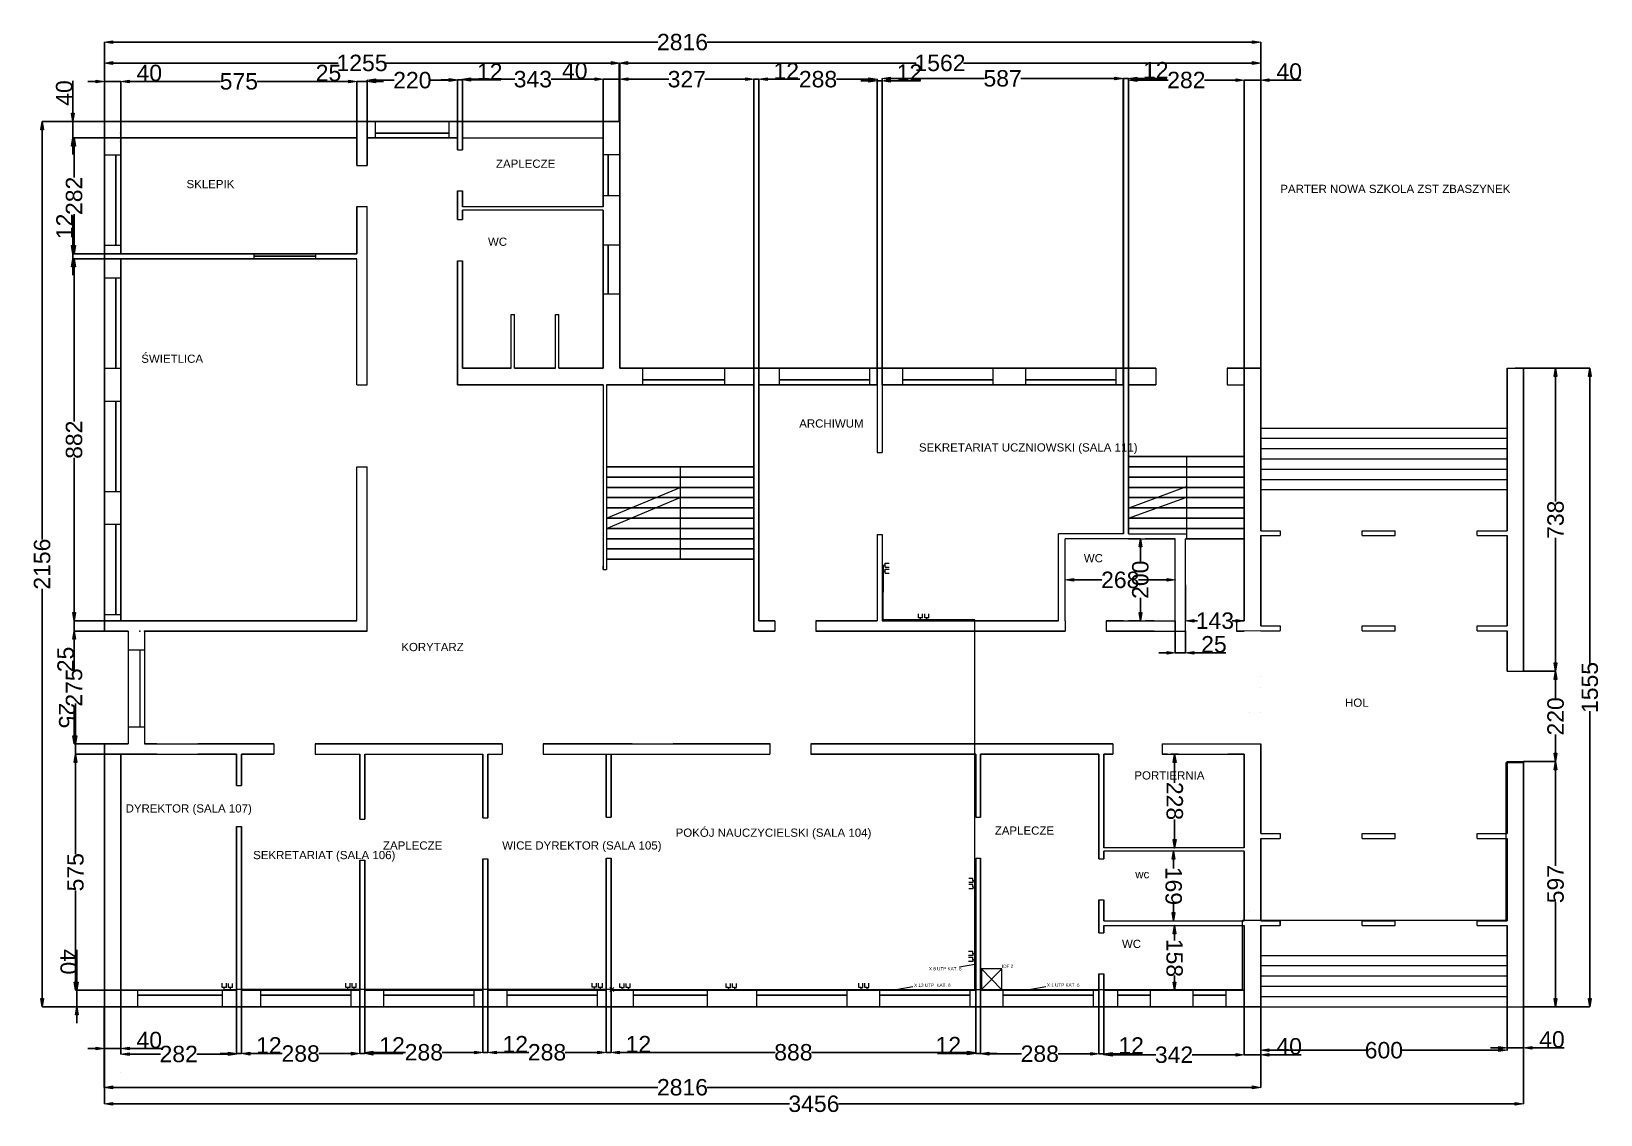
# Model space of a CAD drawing. Header units: inches. Extents: x -201 to 3621, y -2401 to 238.
import ezdxf
from ezdxf.enums import TextEntityAlignment as Align

# ---------------------------------------------------------------- set-up
doc = ezdxf.new("R2010")
doc.units = ezdxf.units.IN
doc.header["$MEASUREMENT"] = 0
doc.layers.get('0').update_dxf_attribs({"lineweight": 0})
doc.layers.get('Defpoints').update_dxf_attribs({"lineweight": 0})
for name, color, linetype, lineweight in [('Gniazda', 6, 'Continuous', 0), ('Gniazda - zarz.', 7, 'Continuous', 0), ('Gniazda ucz.', 3, 'Continuous', 0), ('Kabel', 2, 'Continuous', 0), ('nazwy', 5, 'Continuous', 30), ('Opisy', 254, 'Continuous', 0), ('Przewiercenia', 42, 'Continuous', 0), ('Przewiert', 1, 'Continuous', 0), ('Szafy', 4, 'Continuous', 0), ('wymiarowanie', 252, 'Continuous', 15), ('ściany', 7, 'Continuous', 35)]:
    doc.layers.add(name, color=color, linetype=linetype, lineweight=lineweight)
doc.styles.get("Standard").update_dxf_attribs({"font": 'arial.ttf', "height": 8})
doc.dimstyles.get("Standard").update_dxf_attribs({"dimtxt": 40, "dimasz": 20, "dimexe": 0.2, "dimexo": 0.05, "dimgap": 0.09, "dimtad": 0, "dimdec": 0, "dimzin": 0, "dimdsep": 46, "dimtxsty": 'Standard', "dimblk": 'VDDIM_DEFAULT', "dimcen": 0.09, "dimclre": 256, "dimclrt": 256, "dimadec": 0, "dimazin": 0, "dimtfac": 1, "dimtdec": 4, "dimtix": 1, "dimtmove": 0, "dimatfit": 3, "dimfxl": 0, "dimtolj": 1, "dimtzin": 0, "dimarcsym": 0})

msp = doc.modelspace()

# ---------------------------------------------------------------- texts
at = {"layer": 'nazwy', "linetype": 'Continuous', "lineweight": 0}
for s, p in [('ZAPLECZE', (930.7, -100.7)), ('ŚWIETLICA', (66.9, -575.7)), ('WC', (2362.3, -1061.6)), ('DYREKTOR (SALA 107)', (28.7, -1671)), ('POKÓJ NAUCZYCIELSKI (SALA 104)', (1368.2, -1730.1)), ('ZAPLECZE', (2145.5, -1725)), ('ZAPLECZE', (655.6, -1761.2)), ('wc', (2487.6, -1831.2)), ('WC', (2455.2, -2000.9))]:
    msp.add_text(s, height=20, dxfattribs=at).set_placement(p, align=Align.BOTTOM_LEFT)
for s, p in [('SKLEPIK', (177.1, -150.3)), ('WC', (911.2, -290.7)), ('ARCHIWUM', (1669.2, -733.4)), ('SEKRETARIAT UCZNIOWSKI (SALA 111)', (1960.7, -791.7)), ('KORYTARZ', (700.1, -1277.9)), ('HOL', (2998.4, -1413.5)), ('PORTIERNIA', (2485.4, -1590.6)), ('SEKRETARIAT (SALA 106)', (339.4, -1784.6)), ('WICE DYREKTOR (SALA 105)', (945.8, -1761.2))]:
    msp.add_text(s, height=20, rotation=360, dxfattribs=at).set_placement(p, align=Align.BOTTOM_LEFT)
at = {"layer": 'Opisy', "linetype": 'Continuous', "lineweight": 0}
for s, p in [('X 8 UTP KAT. 6', (1985.1, -2052)), ('IDF 2', (2163, -2046)), ('X 13 UTP  KAT. 6', (1948.9, -2092)), ('X 1 UTP KAT. 6', (2272.4, -2091.7))]:
    msp.add_text(s, height=8, dxfattribs=at).set_placement(p, align=Align.BOTTOM_LEFT)
at = {"layer": 'wymiarowanie', "linetype": 'Continuous', "lineweight": 0}
msp.add_text(' PARTER NOWA SZKOLA ZST ZBASZYNEK', height=20, dxfattribs=at).set_placement((2833, -162), align=Align.BOTTOM_LEFT)

# ---------------------------------------------------------------- blocks, each defined once
blk = doc.blocks.new('VDDIM_DEFAULT')
at = {"linetype": 'Continuous'}
blk.add_hatch(color=0, dxfattribs=at).paths.add_polyline_path([(0, 0), (-1, -0.1665), (-1, 0.1665)], flags=0)
at = {"color": 0, "linetype": 'Continuous'}
blk.add_lwpolyline([(0, 0), (-1, -0.1665), (-1, 0.1665), (0, 0)], dxfattribs=at)
blk = doc.blocks.new('*D35')
at = {"layer": 'Defpoints', "color": 0}
for p in [(-23, 211.3), (-23, 18), (2793, -583)]:
    blk.add_point(p, dxfattribs=at)
at = {"layer": 'wymiarowanie', "lineweight": -2}
for p, q in [((-23, 18.1), (-23, 211.5)), ((2793, -583), (2793, 211.5))]:
    blk.add_line(p, q, dxfattribs=at)
at = {"layer": 'wymiarowanie', "color": 0, "lineweight": -2}
for p, q in [((-3, 211.3), (1324.9, 211.3)), ((2773, 211.3), (1445.1, 211.3))]:
    blk.add_line(p, q, dxfattribs=at)
at = {"layer": 'wymiarowanie', "color": 0, "lineweight": -2, "xscale": 20, "yscale": 20, "zscale": 20}
for p, rotation in [((-23, 211.3), 180), ((2793, 211.3), 360)]:
    blk.add_blockref('VDDIM_DEFAULT', p, dxfattribs=dict(at, rotation=rotation))
at = {"layer": 'wymiarowanie', "insert": (1385, 211.3), "char_height": 40, "attachment_point": 5}
blk.add_mtext('\\A1;2816', dxfattribs=at)
blk = doc.blocks.new('*D36')
at = {"layer": 'Defpoints', "color": 0}
for p in [(1232, 160.5), (-23, 18), (1232, 18)]:
    blk.add_point(p, dxfattribs=at)
at = {"layer": 'wymiarowanie', "lineweight": -2}
for p, q in [((-23, 18), (-23, 160.7)), ((1232, 18), (1232, 160.7))]:
    blk.add_line(p, q, dxfattribs=at)
at = {"layer": 'wymiarowanie', "color": 0, "lineweight": -2}
for p, q in [((-3, 160.5), (546.5, 160.5)), ((1212, 160.5), (662.5, 160.5))]:
    blk.add_line(p, q, dxfattribs=at)
at = {"layer": 'wymiarowanie', "color": 0, "lineweight": -2, "xscale": 20, "yscale": 20, "zscale": 20}
for p, rotation in [((-23, 160.5), 180), ((1232, 160.5), 360)]:
    blk.add_blockref('VDDIM_DEFAULT', p, dxfattribs=dict(at, rotation=rotation))
at = {"layer": 'wymiarowanie', "insert": (604.5, 160.5), "char_height": 40, "attachment_point": 5}
blk.add_mtext('\\A1;1255', dxfattribs=at)
blk = doc.blocks.new('*D37')
at = {"layer": 'Defpoints', "color": 0}
for p in [(2793, 160.5), (1231, 18), (2793, -583)]:
    blk.add_point(p, dxfattribs=at)
at = {"layer": 'wymiarowanie', "lineweight": -2}
for p, q in [((1231, 18.1), (1231, 160.7)), ((2793, -583), (2793, 160.7))]:
    blk.add_line(p, q, dxfattribs=at)
at = {"layer": 'wymiarowanie', "color": 0, "lineweight": -2}
for p, q in [((1251, 160.5), (1954.3, 160.5)), ((2773, 160.5), (2069.6, 160.5))]:
    blk.add_line(p, q, dxfattribs=at)
at = {"layer": 'wymiarowanie', "color": 0, "lineweight": -2, "xscale": 20, "yscale": 20, "zscale": 20}
for p, rotation in [((1231, 160.5), 180), ((2793, 160.5), 360)]:
    blk.add_blockref('VDDIM_DEFAULT', p, dxfattribs=dict(at, rotation=rotation))
at = {"layer": 'wymiarowanie', "insert": (2012, 160.5), "char_height": 40, "attachment_point": 5}
blk.add_mtext('\\A1;1562', dxfattribs=at)
blk = doc.blocks.new('*D38')
at = {"layer": 'Defpoints', "color": 0}
for p in [(17, 115.6), (-23, 18.1), (17, -22)]:
    blk.add_point(p, dxfattribs=at)
at = {"layer": 'wymiarowanie', "color": 0, "lineweight": -2}
for p, q in [((-43, 115.6), (-63, 115.6)), ((-23, 115.6), (17, 115.6)), ((37, 115.6), (115.9, 115.6))]:
    blk.add_line(p, q, dxfattribs=at)
at = {"layer": 'wymiarowanie', "lineweight": -2}
for p, q in [((-23, 18.1), (-23, 115.8)), ((17, -21.9), (17, 115.8))]:
    blk.add_line(p, q, dxfattribs=at)
at = {"layer": 'wymiarowanie', "color": 0, "lineweight": -2, "xscale": 20, "yscale": 20, "zscale": 20}
blk.add_blockref('VDDIM_DEFAULT', (-23, 115.6), dxfattribs=at)
at = {"layer": 'wymiarowanie', "color": 0, "lineweight": -2, "xscale": 20, "yscale": 20, "zscale": 20, "rotation": 180}
blk.add_blockref('VDDIM_DEFAULT', (17, 115.6), dxfattribs=at)
at = {"layer": 'wymiarowanie', "insert": (86.4, 136.1), "char_height": 40, "attachment_point": 5}
blk.add_mtext('\\A1;40', dxfattribs=at)
blk = doc.blocks.new('*D39')
at = {"layer": 'Defpoints', "color": 0}
for p in [(592, 115.6), (17, -22), (592, -22)]:
    blk.add_point(p, dxfattribs=at)
at = {"layer": 'wymiarowanie', "lineweight": -2}
for p, q in [((17, -22), (17, 115.8)), ((592, -22), (592, 115.8))]:
    blk.add_line(p, q, dxfattribs=at)
at = {"layer": 'wymiarowanie', "color": 0, "lineweight": -2}
for p, q in [((37, 115.6), (260.1, 115.6)), ((572, 115.6), (348.9, 115.6))]:
    blk.add_line(p, q, dxfattribs=at)
at = {"layer": 'wymiarowanie', "color": 0, "lineweight": -2, "xscale": 20, "yscale": 20, "zscale": 20}
for p, rotation in [((17, 115.6), 180), ((592, 115.6), 360)]:
    blk.add_blockref('VDDIM_DEFAULT', p, dxfattribs=dict(at, rotation=rotation))
at = {"layer": 'wymiarowanie', "insert": (304.5, 115.6), "char_height": 40, "attachment_point": 5}
blk.add_mtext('\\A1;575', dxfattribs=at)
blk = doc.blocks.new('*D40')
at = {"layer": 'Defpoints', "color": 0}
for p in [(592, 115.6), (592, -22), (617, -22)]:
    blk.add_point(p, dxfattribs=at)
at = {"layer": 'wymiarowanie', "color": 0, "lineweight": -2}
for p, q in [((572, 115.6), (493.6, 115.6)), ((617, 115.6), (592, 115.6)), ((637, 115.6), (657, 115.6))]:
    blk.add_line(p, q, dxfattribs=at)
at = {"layer": 'wymiarowanie', "lineweight": -2}
for p, q in [((592, -22), (592, 115.8)), ((617, -22), (617, 115.8))]:
    blk.add_line(p, q, dxfattribs=at)
at = {"layer": 'wymiarowanie', "color": 0, "lineweight": -2, "xscale": 20, "yscale": 20, "zscale": 20}
blk.add_blockref('VDDIM_DEFAULT', (592, 115.6), dxfattribs=at)
at = {"layer": 'wymiarowanie', "color": 0, "lineweight": -2, "xscale": 20, "yscale": 20, "zscale": 20, "rotation": 180}
blk.add_blockref('VDDIM_DEFAULT', (617, 115.6), dxfattribs=at)
at = {"layer": 'wymiarowanie', "insert": (522.8, 136.1), "char_height": 40, "attachment_point": 5}
blk.add_mtext('\\A1;25', dxfattribs=at)
blk = doc.blocks.new('*D41')
at = {"layer": 'Defpoints', "color": 0}
for p in [(837, 118.6), (617, -22), (837, -22)]:
    blk.add_point(p, dxfattribs=at)
at = {"layer": 'wymiarowanie', "lineweight": -2}
for p, q in [((617, -22), (617, 118.8)), ((837, -22), (837, 118.8))]:
    blk.add_line(p, q, dxfattribs=at)
at = {"layer": 'wymiarowanie', "color": 0, "lineweight": -2}
for p, q in [((637, 118.6), (682.5, 118.6)), ((817, 118.6), (771.5, 118.6))]:
    blk.add_line(p, q, dxfattribs=at)
at = {"layer": 'wymiarowanie', "color": 0, "lineweight": -2, "xscale": 20, "yscale": 20, "zscale": 20, "rotation": 180}
blk.add_blockref('VDDIM_DEFAULT', (617, 118.6), dxfattribs=at)
at = {"layer": 'wymiarowanie', "color": 0, "lineweight": -2, "xscale": 20, "yscale": 20, "zscale": 20}
blk.add_blockref('VDDIM_DEFAULT', (837, 118.6), dxfattribs=at)
at = {"layer": 'wymiarowanie', "insert": (727, 118.6), "char_height": 40, "attachment_point": 5}
blk.add_mtext('\\A1;220', dxfattribs=at)
blk = doc.blocks.new('*D42')
at = {"layer": 'Defpoints', "color": 0}
for p in [(849, 119.3), (837, -22), (849, -22)]:
    blk.add_point(p, dxfattribs=at)
at = {"layer": 'wymiarowanie', "color": 0, "lineweight": -2}
for p, q in [((817, 119.3), (797, 119.3)), ((837, 119.3), (849, 119.3)), ((869, 119.3), (942.2, 119.3))]:
    blk.add_line(p, q, dxfattribs=at)
at = {"layer": 'wymiarowanie', "lineweight": -2}
for p, q in [((837, -22), (837, 119.5)), ((849, -22), (849, 119.5))]:
    blk.add_line(p, q, dxfattribs=at)
at = {"layer": 'wymiarowanie', "color": 0, "lineweight": -2, "xscale": 20, "yscale": 20, "zscale": 20}
blk.add_blockref('VDDIM_DEFAULT', (837, 119.3), dxfattribs=at)
at = {"layer": 'wymiarowanie', "color": 0, "lineweight": -2, "xscale": 20, "yscale": 20, "zscale": 20, "rotation": 180}
blk.add_blockref('VDDIM_DEFAULT', (849, 119.3), dxfattribs=at)
at = {"layer": 'wymiarowanie', "insert": (915.6, 139.4), "char_height": 40, "attachment_point": 5}
blk.add_mtext('\\A1;12', dxfattribs=at)
blk = doc.blocks.new('*D43')
at = {"layer": 'Defpoints', "color": 0}
for p in [(1192, 121), (849, -22), (1192, -22)]:
    blk.add_point(p, dxfattribs=at)
at = {"layer": 'wymiarowanie', "lineweight": -2}
for p, q in [((849, -22), (849, 121.2)), ((1192, -22), (1192, 121.2))]:
    blk.add_line(p, q, dxfattribs=at)
at = {"layer": 'wymiarowanie', "color": 0, "lineweight": -2}
for p, q in [((869, 121), (976.3, 121)), ((1172, 121), (1064.7, 121))]:
    blk.add_line(p, q, dxfattribs=at)
at = {"layer": 'wymiarowanie', "color": 0, "lineweight": -2, "xscale": 20, "yscale": 20, "zscale": 20}
for p, rotation in [((849, 121), 180), ((1192, 121), 360)]:
    blk.add_blockref('VDDIM_DEFAULT', p, dxfattribs=dict(at, rotation=rotation))
at = {"layer": 'wymiarowanie', "insert": (1020.5, 121), "char_height": 40, "attachment_point": 5}
blk.add_mtext('\\A1;343', dxfattribs=at)
blk = doc.blocks.new('*D44')
at = {"layer": 'Defpoints', "color": 0}
for p in [(1192, 120.9), (1232, 18), (1192, -22)]:
    blk.add_point(p, dxfattribs=at)
at = {"layer": 'wymiarowanie', "color": 0, "lineweight": -2}
for p, q in [((1172, 120.9), (1093.1, 120.9)), ((1232, 120.9), (1192, 120.9)), ((1252, 120.9), (1272, 120.9))]:
    blk.add_line(p, q, dxfattribs=at)
at = {"layer": 'wymiarowanie', "lineweight": -2}
for p, q in [((1192, -21.9), (1192, 121.1)), ((1232, 18.1), (1232, 121.1))]:
    blk.add_line(p, q, dxfattribs=at)
at = {"layer": 'wymiarowanie', "color": 0, "lineweight": -2, "xscale": 20, "yscale": 20, "zscale": 20}
blk.add_blockref('VDDIM_DEFAULT', (1192, 120.9), dxfattribs=at)
at = {"layer": 'wymiarowanie', "color": 0, "lineweight": -2, "xscale": 20, "yscale": 20, "zscale": 20, "rotation": 180}
blk.add_blockref('VDDIM_DEFAULT', (1232, 120.9), dxfattribs=at)
at = {"layer": 'wymiarowanie', "insert": (1122.6, 141.5), "char_height": 40, "attachment_point": 5}
blk.add_mtext('\\A1;40', dxfattribs=at)
blk = doc.blocks.new('*D45')
at = {"layer": 'Defpoints', "color": 0}
for p in [(1559, 121), (1232, -583), (1559, -623)]:
    blk.add_point(p, dxfattribs=at)
at = {"layer": 'wymiarowanie', "lineweight": -2}
for p, q in [((1232, -582.95), (1232, 121.2)), ((1559, -622.95), (1559, 121.2))]:
    blk.add_line(p, q, dxfattribs=at)
at = {"layer": 'wymiarowanie', "color": 0, "lineweight": -2}
for p, q in [((1252, 121), (1351.31, 121)), ((1539, 121), (1439.69, 121))]:
    blk.add_line(p, q, dxfattribs=at)
at = {"layer": 'wymiarowanie', "color": 0, "lineweight": -2, "xscale": 20, "yscale": 20, "zscale": 20}
for p, rotation in [((1232, 121), 180), ((1559, 121), 360)]:
    blk.add_blockref('VDDIM_DEFAULT', p, dxfattribs=dict(at, rotation=rotation))
at = {"layer": 'wymiarowanie', "insert": (1395.5, 121), "char_height": 40, "attachment_point": 5}
blk.add_mtext('\\A1;327', dxfattribs=at)
blk = doc.blocks.new('*D46')
at = {"layer": 'Defpoints', "color": 0}
for p in [(1571, 121), (1559, -623), (1571, -623)]:
    blk.add_point(p, dxfattribs=at)
at = {"layer": 'wymiarowanie', "color": 0, "lineweight": -2}
for p, q in [((1539, 121), (1519, 121)), ((1559, 121), (1571, 121)), ((1591, 121), (1664.2, 121))]:
    blk.add_line(p, q, dxfattribs=at)
at = {"layer": 'wymiarowanie', "lineweight": -2}
for p, q in [((1559, -623), (1559, 121.2)), ((1571, -623), (1571, 121.2))]:
    blk.add_line(p, q, dxfattribs=at)
at = {"layer": 'wymiarowanie', "color": 0, "lineweight": -2, "xscale": 20, "yscale": 20, "zscale": 20}
blk.add_blockref('VDDIM_DEFAULT', (1559, 121), dxfattribs=at)
at = {"layer": 'wymiarowanie', "color": 0, "lineweight": -2, "xscale": 20, "yscale": 20, "zscale": 20, "rotation": 180}
blk.add_blockref('VDDIM_DEFAULT', (1571, 121), dxfattribs=at)
at = {"layer": 'wymiarowanie', "insert": (1637.6, 141.2), "char_height": 40, "attachment_point": 5}
blk.add_mtext('\\A1;12', dxfattribs=at)
blk = doc.blocks.new('*D47')
at = {"layer": 'Defpoints', "color": 0}
for p in [(2793, 119), (2793, -583), (2753, -623)]:
    blk.add_point(p, dxfattribs=at)
at = {"layer": 'wymiarowanie', "color": 0, "lineweight": -2}
for p, q in [((2733, 119), (2713, 119)), ((2753, 119), (2793, 119)), ((2813, 119), (2891.86, 119))]:
    blk.add_line(p, q, dxfattribs=at)
at = {"layer": 'wymiarowanie', "lineweight": -2}
for p, q in [((2753, -622.95), (2753, 119.2)), ((2793, -582.95), (2793, 119.2))]:
    blk.add_line(p, q, dxfattribs=at)
at = {"layer": 'wymiarowanie', "color": 0, "lineweight": -2, "xscale": 20, "yscale": 20, "zscale": 20}
blk.add_blockref('VDDIM_DEFAULT', (2753, 119), dxfattribs=at)
at = {"layer": 'wymiarowanie', "color": 0, "lineweight": -2, "xscale": 20, "yscale": 20, "zscale": 20, "rotation": 180}
blk.add_blockref('VDDIM_DEFAULT', (2793, 119), dxfattribs=at)
at = {"layer": 'wymiarowanie', "insert": (2862.43, 139.51), "char_height": 40, "attachment_point": 5}
blk.add_mtext('\\A1;40', dxfattribs=at)
blk = doc.blocks.new('*D48')
at = {"layer": 'Defpoints', "color": 0}
for p in [(2471, 123), (2459, -623), (2471, -623)]:
    blk.add_point(p, dxfattribs=at)
at = {"layer": 'wymiarowanie', "color": 0, "lineweight": -2}
for p, q in [((2439, 123), (2419, 123)), ((2459, 123), (2471, 123)), ((2491, 123), (2564.2, 123))]:
    blk.add_line(p, q, dxfattribs=at)
at = {"layer": 'wymiarowanie', "lineweight": -2}
for p, q in [((2459, -623), (2459, 123.2)), ((2471, -623), (2471, 123.2))]:
    blk.add_line(p, q, dxfattribs=at)
at = {"layer": 'wymiarowanie', "color": 0, "lineweight": -2, "xscale": 20, "yscale": 20, "zscale": 20}
blk.add_blockref('VDDIM_DEFAULT', (2459, 123), dxfattribs=at)
at = {"layer": 'wymiarowanie', "color": 0, "lineweight": -2, "xscale": 20, "yscale": 20, "zscale": 20, "rotation": 180}
blk.add_blockref('VDDIM_DEFAULT', (2471, 123), dxfattribs=at)
at = {"layer": 'wymiarowanie', "insert": (2537.6, 143.2), "char_height": 40, "attachment_point": 5}
blk.add_mtext('\\A1;12', dxfattribs=at)
blk = doc.blocks.new('*D49')
at = {"layer": 'Defpoints', "color": 0}
for p in [(2753, 119), (2471, -623), (2753, -622.95)]:
    blk.add_point(p, dxfattribs=at)
at = {"layer": 'wymiarowanie', "lineweight": -2}
for p, q in [((2471, -622.95), (2471, 119.2)), ((2753, -622.9), (2753, 119.2))]:
    blk.add_line(p, q, dxfattribs=at)
at = {"layer": 'wymiarowanie', "color": 0, "lineweight": -2}
for p, q in [((2491, 119), (2567.65, 119)), ((2733, 119), (2656.35, 119))]:
    blk.add_line(p, q, dxfattribs=at)
at = {"layer": 'wymiarowanie', "color": 0, "lineweight": -2, "xscale": 20, "yscale": 20, "zscale": 20}
for p, rotation in [((2471, 119), 180), ((2753, 119), 360)]:
    blk.add_blockref('VDDIM_DEFAULT', p, dxfattribs=dict(at, rotation=rotation))
at = {"layer": 'wymiarowanie', "insert": (2612, 119), "char_height": 40, "attachment_point": 5}
blk.add_mtext('\\A1;282', dxfattribs=at)
blk = doc.blocks.new('*D50')
at = {"layer": 'Defpoints', "color": 0}
for p in [(-89.9, -2098), (17, -2098), (-23, -2138)]:
    blk.add_point(p, dxfattribs=at)
at = {"layer": 'wymiarowanie', "color": 0, "lineweight": -2}
for p, q in [((-89.9, -2078), (-89.9, -1999.1)), ((-89.9, -2138), (-89.9, -2098)), ((-89.9, -2158), (-89.9, -2178))]:
    blk.add_line(p, q, dxfattribs=at)
at = {"layer": 'wymiarowanie', "lineweight": -2}
for p, q in [((17, -2098), (-90.1, -2098)), ((-23.1, -2138), (-90.1, -2138))]:
    blk.add_line(p, q, dxfattribs=at)
at = {"layer": 'wymiarowanie', "color": 0, "lineweight": -2, "xscale": 20, "yscale": 20, "zscale": 20}
for p, rotation in [((-89.9, -2098), 270), ((-89.9, -2138), 90)]:
    blk.add_blockref('VDDIM_DEFAULT', p, dxfattribs=dict(at, rotation=rotation))
at = {"layer": 'wymiarowanie', "insert": (-110.4, -2028.6), "char_height": 40, "attachment_point": 5, "rotation": 270}
blk.add_mtext('\\A1;40', dxfattribs=at)
blk = doc.blocks.new('*D51')
at = {"layer": 'Defpoints', "color": 0}
for p in [(-93.3, -1523), (17, -1523), (17, -2098)]:
    blk.add_point(p, dxfattribs=at)
at = {"layer": 'wymiarowanie', "lineweight": -2}
for p, q in [((16.9, -1523), (-93.5, -1523)), ((16.9, -2098), (-93.5, -2098))]:
    blk.add_line(p, q, dxfattribs=at)
at = {"layer": 'wymiarowanie', "color": 0, "lineweight": -2}
for p, q in [((-93.3, -1543), (-93.3, -1766.1)), ((-93.3, -2078), (-93.3, -1854.9))]:
    blk.add_line(p, q, dxfattribs=at)
at = {"layer": 'wymiarowanie', "color": 0, "lineweight": -2, "xscale": 20, "yscale": 20, "zscale": 20}
for p, rotation in [((-93.3, -1523), 89.9999999999999), ((-93.3, -2098), 269.9999999999999)]:
    blk.add_blockref('VDDIM_DEFAULT', p, dxfattribs=dict(at, rotation=rotation))
at = {"layer": 'wymiarowanie', "insert": (-93.3, -1810.5), "char_height": 40, "attachment_point": 5, "rotation": 90}
blk.add_mtext('\\A1;575', dxfattribs=at)
blk = doc.blocks.new('*D52')
at = {"layer": 'Defpoints', "color": 0}
for p in [(-93.3, -1498), (-23, -1498), (17, -1523)]:
    blk.add_point(p, dxfattribs=at)
at = {"layer": 'wymiarowanie', "color": 0, "lineweight": -2}
for p, q in [((-93.3, -1478), (-93.3, -1399.6)), ((-93.3, -1523), (-93.3, -1498)), ((-93.3, -1543), (-93.3, -1563))]:
    blk.add_line(p, q, dxfattribs=at)
at = {"layer": 'wymiarowanie', "lineweight": -2}
for p, q in [((-23.1, -1498), (-93.5, -1498)), ((16.9, -1523), (-93.5, -1523))]:
    blk.add_line(p, q, dxfattribs=at)
at = {"layer": 'wymiarowanie', "color": 0, "lineweight": -2, "xscale": 20, "yscale": 20, "zscale": 20}
for p, rotation in [((-93.3, -1498), 270), ((-93.3, -1523), 90)]:
    blk.add_blockref('VDDIM_DEFAULT', p, dxfattribs=dict(at, rotation=rotation))
at = {"layer": 'wymiarowanie', "insert": (-113.8, -1428.8), "char_height": 40, "attachment_point": 5, "rotation": 270}
blk.add_mtext('\\A1;25', dxfattribs=at)
blk = doc.blocks.new('*D53')
at = {"layer": 'Defpoints', "color": 0}
for p in [(-96.7, -1223), (35, -1223), (35, -1498)]:
    blk.add_point(p, dxfattribs=at)
at = {"layer": 'wymiarowanie', "lineweight": -2}
for p, q in [((35, -1223), (-96.9, -1223)), ((35, -1498), (-96.9, -1498))]:
    blk.add_line(p, q, dxfattribs=at)
at = {"layer": 'wymiarowanie', "color": 0, "lineweight": -2}
for p, q in [((-96.7, -1243), (-96.7, -1315.8)), ((-96.7, -1478), (-96.7, -1405.2))]:
    blk.add_line(p, q, dxfattribs=at)
at = {"layer": 'wymiarowanie', "color": 0, "lineweight": -2, "xscale": 20, "yscale": 20, "zscale": 20}
for p, rotation in [((-96.7, -1223), 89.9999999999999), ((-96.7, -1498), 269.9999999999999)]:
    blk.add_blockref('VDDIM_DEFAULT', p, dxfattribs=dict(at, rotation=rotation))
at = {"layer": 'wymiarowanie', "insert": (-96.7, -1360.5), "char_height": 40, "attachment_point": 5, "rotation": 90}
blk.add_mtext('\\A1;275', dxfattribs=at)
blk = doc.blocks.new('*D54')
at = {"layer": 'Defpoints', "color": 0}
for p in [(17, -1198), (-96.6, -1223), (-23, -1223)]:
    blk.add_point(p, dxfattribs=at)
at = {"layer": 'wymiarowanie', "color": 0, "lineweight": -2}
for p, q in [((-96.6, -1178), (-96.6, -1158)), ((-96.6, -1198), (-96.6, -1223)), ((-96.6, -1243), (-96.6, -1321.4))]:
    blk.add_line(p, q, dxfattribs=at)
at = {"layer": 'wymiarowanie', "lineweight": -2}
for p, q in [((17, -1198), (-96.8, -1198)), ((-23.1, -1223), (-96.8, -1223))]:
    blk.add_line(p, q, dxfattribs=at)
at = {"layer": 'wymiarowanie', "color": 0, "lineweight": -2, "xscale": 20, "yscale": 20, "zscale": 20}
for p, rotation in [((-96.6, -1198), 269.9999999999998), ((-96.6, -1223), 89.9999999999998)]:
    blk.add_blockref('VDDIM_DEFAULT', p, dxfattribs=dict(at, rotation=rotation))
at = {"layer": 'wymiarowanie', "insert": (-117.2, -1292.2), "char_height": 40, "attachment_point": 5, "rotation": 90}
blk.add_mtext('\\A1;25', dxfattribs=at)
blk = doc.blocks.new('*D55')
at = {"layer": 'Defpoints', "color": 0}
for p in [(-96.7, -316), (17, -316), (17, -1198)]:
    blk.add_point(p, dxfattribs=at)
at = {"layer": 'wymiarowanie', "lineweight": -2}
for p, q in [((17, -316), (-96.9, -316)), ((17, -1198), (-96.9, -1198))]:
    blk.add_line(p, q, dxfattribs=at)
at = {"layer": 'wymiarowanie', "color": 0, "lineweight": -2}
for p, q in [((-96.7, -336), (-96.7, -713)), ((-96.7, -1178), (-96.7, -801))]:
    blk.add_line(p, q, dxfattribs=at)
at = {"layer": 'wymiarowanie', "color": 0, "lineweight": -2, "xscale": 20, "yscale": 20, "zscale": 20}
for p, rotation in [((-96.7, -316), 89.99999999999993), ((-96.7, -1198), 269.9999999999999)]:
    blk.add_blockref('VDDIM_DEFAULT', p, dxfattribs=dict(at, rotation=rotation))
at = {"layer": 'wymiarowanie', "insert": (-96.7, -757), "char_height": 40, "attachment_point": 5, "rotation": 90}
blk.add_mtext('\\A1;882', dxfattribs=at)
blk = doc.blocks.new('*D56')
at = {"layer": 'Defpoints', "color": 0}
for p in [(-100.1, -304), (17, -304), (17, -316)]:
    blk.add_point(p, dxfattribs=at)
at = {"layer": 'wymiarowanie', "color": 0, "lineweight": -2}
for p, q in [((-100.1, -284), (-100.1, -210.8)), ((-100.1, -316), (-100.1, -304)), ((-100.1, -336), (-100.1, -356))]:
    blk.add_line(p, q, dxfattribs=at)
at = {"layer": 'wymiarowanie', "lineweight": -2}
for p, q in [((17, -304), (-100.3, -304)), ((17, -316), (-100.3, -316))]:
    blk.add_line(p, q, dxfattribs=at)
at = {"layer": 'wymiarowanie', "color": 0, "lineweight": -2, "xscale": 20, "yscale": 20, "zscale": 20}
for p, rotation in [((-100.1, -304), 269.9999999999999), ((-100.1, -316), 89.99999999999993)]:
    blk.add_blockref('VDDIM_DEFAULT', p, dxfattribs=dict(at, rotation=rotation))
at = {"layer": 'wymiarowanie', "insert": (-120.2, -237.4), "char_height": 40, "attachment_point": 5, "rotation": 90}
blk.add_mtext('\\A1;12', dxfattribs=at)
blk = doc.blocks.new('*D57')
at = {"layer": 'Defpoints', "color": 0}
for p in [(-96.7, -21.9), (17, -21.9), (16.9, -304)]:
    blk.add_point(p, dxfattribs=at)
at = {"layer": 'wymiarowanie', "lineweight": -2}
for p, q in [((16.9, -21.9), (-96.9, -21.9)), ((16.9, -304), (-96.9, -304))]:
    blk.add_line(p, q, dxfattribs=at)
at = {"layer": 'wymiarowanie', "color": 0, "lineweight": -2}
for p, q in [((-96.7, -41.9), (-96.7, -118.6)), ((-96.7, -284), (-96.7, -207.3))]:
    blk.add_line(p, q, dxfattribs=at)
at = {"layer": 'wymiarowanie', "color": 0, "lineweight": -2, "xscale": 20, "yscale": 20, "zscale": 20}
for p, rotation in [((-96.7, -21.9), 89.99999999999991), ((-96.7, -304), 269.9999999999999)]:
    blk.add_blockref('VDDIM_DEFAULT', p, dxfattribs=dict(at, rotation=rotation))
at = {"layer": 'wymiarowanie', "insert": (-96.7, -163), "char_height": 40, "attachment_point": 5, "rotation": 90}
blk.add_mtext('\\A1;282', dxfattribs=at)
blk = doc.blocks.new('*D58')
at = {"layer": 'Defpoints', "color": 0}
for p in [(-100.1, 18.1), (-23, 18.1), (17, -22)]:
    blk.add_point(p, dxfattribs=at)
at = {"layer": 'wymiarowanie', "color": 0, "lineweight": -2}
for p, q in [((-100.1, 38.1), (-100.1, 117)), ((-100.1, -22), (-100.1, 18.1)), ((-100.1, -42), (-100.1, -62))]:
    blk.add_line(p, q, dxfattribs=at)
at = {"layer": 'wymiarowanie', "lineweight": -2}
for p, q in [((-23.1, 18.1), (-100.3, 18.1)), ((16.9, -22), (-100.3, -22))]:
    blk.add_line(p, q, dxfattribs=at)
at = {"layer": 'wymiarowanie', "color": 0, "lineweight": -2, "xscale": 20, "yscale": 20, "zscale": 20}
for p, rotation in [((-100.1, 18.1), 269.9999999999999), ((-100.1, -22), 89.9999999999999)]:
    blk.add_blockref('VDDIM_DEFAULT', p, dxfattribs=dict(at, rotation=rotation))
at = {"layer": 'wymiarowanie', "insert": (-120.6, 87.5), "char_height": 40, "attachment_point": 5, "rotation": 90}
blk.add_mtext('\\A1;40', dxfattribs=at)
blk = doc.blocks.new('*D59')
at = {"layer": 'Defpoints', "color": 0}
for p in [(-174.5, 18), (-23, 18), (-23.1, -2138)]:
    blk.add_point(p, dxfattribs=at)
at = {"layer": 'wymiarowanie', "lineweight": -2}
for p, q in [((-23.1, 18), (-174.7, 18)), ((-23.1, -2138), (-174.7, -2138))]:
    blk.add_line(p, q, dxfattribs=at)
at = {"layer": 'wymiarowanie', "color": 0, "lineweight": -2}
for p, q in [((-174.5, -2), (-174.5, -999.9)), ((-174.5, -2118), (-174.5, -1120.1))]:
    blk.add_line(p, q, dxfattribs=at)
at = {"layer": 'wymiarowanie', "color": 0, "lineweight": -2, "xscale": 20, "yscale": 20, "zscale": 20}
for p, rotation in [((-174.5, 18), 89.99999999999991), ((-174.5, -2138), 269.9999999999999)]:
    blk.add_blockref('VDDIM_DEFAULT', p, dxfattribs=dict(at, rotation=rotation))
at = {"layer": 'wymiarowanie', "insert": (-174.5, -1060), "char_height": 40, "attachment_point": 5, "rotation": 90}
blk.add_mtext('\\A1;2156', dxfattribs=at)
blk = doc.blocks.new('*D60')
at = {"layer": 'Defpoints', "color": 0}
for p in [(17, -2098), (-23, -2138), (17, -2239.9)]:
    blk.add_point(p, dxfattribs=at)
at = {"layer": 'wymiarowanie', "lineweight": -2}
for p, q in [((17, -2098.1), (17, -2240.1)), ((-23, -2138.1), (-23, -2240.1))]:
    blk.add_line(p, q, dxfattribs=at)
at = {"layer": 'wymiarowanie', "color": 0, "lineweight": -2}
for p, q in [((-43, -2239.9), (-63, -2239.9)), ((-23, -2239.9), (17, -2239.9)), ((37, -2239.9), (115.9, -2239.9))]:
    blk.add_line(p, q, dxfattribs=at)
at = {"layer": 'wymiarowanie', "color": 0, "lineweight": -2, "xscale": 20, "yscale": 20, "zscale": 20}
blk.add_blockref('VDDIM_DEFAULT', (-23, -2239.9), dxfattribs=at)
at = {"layer": 'wymiarowanie', "color": 0, "lineweight": -2, "xscale": 20, "yscale": 20, "zscale": 20, "rotation": 180}
blk.add_blockref('VDDIM_DEFAULT', (17, -2239.9), dxfattribs=at)
at = {"layer": 'wymiarowanie', "insert": (86.4, -2219.4), "char_height": 40, "attachment_point": 5}
blk.add_mtext('\\A1;40', dxfattribs=at)
blk = doc.blocks.new('*D61')
at = {"layer": 'Defpoints', "color": 0}
for p in [(17, -2098), (299, -2098), (299, -2253.4)]:
    blk.add_point(p, dxfattribs=at)
at = {"layer": 'wymiarowanie', "lineweight": -2}
for p, q in [((17, -2098.1), (17, -2253.6)), ((299, -2098.1), (299, -2253.6))]:
    blk.add_line(p, q, dxfattribs=at)
at = {"layer": 'wymiarowanie', "color": 0, "lineweight": -2}
for p, q in [((37, -2253.4), (113.6, -2253.4)), ((279, -2253.4), (202.3, -2253.4))]:
    blk.add_line(p, q, dxfattribs=at)
at = {"layer": 'wymiarowanie', "color": 0, "lineweight": -2, "xscale": 20, "yscale": 20, "zscale": 20, "rotation": 180}
blk.add_blockref('VDDIM_DEFAULT', (17, -2253.4), dxfattribs=at)
at = {"layer": 'wymiarowanie', "color": 0, "lineweight": -2, "xscale": 20, "yscale": 20, "zscale": 20}
blk.add_blockref('VDDIM_DEFAULT', (299, -2253.4), dxfattribs=at)
at = {"layer": 'wymiarowanie', "insert": (158, -2253.4), "char_height": 40, "attachment_point": 5}
blk.add_mtext('\\A1;282', dxfattribs=at)
blk = doc.blocks.new('*D62')
at = {"layer": 'Defpoints', "color": 0}
for p in [(299, -2098), (311, -2098), (311, -2252.3)]:
    blk.add_point(p, dxfattribs=at)
at = {"layer": 'wymiarowanie', "lineweight": -2}
for p, q in [((299, -2098.1), (299, -2252.5)), ((311, -2098.1), (311, -2252.5))]:
    blk.add_line(p, q, dxfattribs=at)
at = {"layer": 'wymiarowanie', "color": 0, "lineweight": -2}
for p, q in [((279, -2252.3), (259, -2252.3)), ((299, -2252.3), (311, -2252.3)), ((331, -2252.3), (404.2, -2252.3))]:
    blk.add_line(p, q, dxfattribs=at)
at = {"layer": 'wymiarowanie', "color": 0, "lineweight": -2, "xscale": 20, "yscale": 20, "zscale": 20}
blk.add_blockref('VDDIM_DEFAULT', (299, -2252.3), dxfattribs=at)
at = {"layer": 'wymiarowanie', "color": 0, "lineweight": -2, "xscale": 20, "yscale": 20, "zscale": 20, "rotation": 180}
blk.add_blockref('VDDIM_DEFAULT', (311, -2252.3), dxfattribs=at)
at = {"layer": 'wymiarowanie', "insert": (377.6, -2232.2), "char_height": 40, "attachment_point": 5}
blk.add_mtext('\\A1;12', dxfattribs=at)
blk = doc.blocks.new('*D63')
at = {"layer": 'Defpoints', "color": 0}
for p in [(311, -2098.1), (599, -2098), (599, -2252.3)]:
    blk.add_point(p, dxfattribs=at)
at = {"layer": 'wymiarowanie', "lineweight": -2}
for p, q in [((311, -2098.1), (311, -2252.5)), ((599, -2098.1), (599, -2252.5))]:
    blk.add_line(p, q, dxfattribs=at)
at = {"layer": 'wymiarowanie', "color": 0, "lineweight": -2}
for p, q in [((331, -2252.3), (410.4, -2252.3)), ((579, -2252.3), (499.6, -2252.3))]:
    blk.add_line(p, q, dxfattribs=at)
at = {"layer": 'wymiarowanie', "color": 0, "lineweight": -2, "xscale": 20, "yscale": 20, "zscale": 20, "rotation": 180}
blk.add_blockref('VDDIM_DEFAULT', (311, -2252.3), dxfattribs=at)
at = {"layer": 'wymiarowanie', "color": 0, "lineweight": -2, "xscale": 20, "yscale": 20, "zscale": 20}
blk.add_blockref('VDDIM_DEFAULT', (599, -2252.3), dxfattribs=at)
at = {"layer": 'wymiarowanie', "insert": (455, -2252.3), "char_height": 40, "attachment_point": 5}
blk.add_mtext('\\A1;288', dxfattribs=at)
blk = doc.blocks.new('*D64')
at = {"layer": 'Defpoints', "color": 0}
for p in [(599, -2098), (611, -2098), (611, -2252.3)]:
    blk.add_point(p, dxfattribs=at)
at = {"layer": 'wymiarowanie', "lineweight": -2}
for p, q in [((599, -2098.1), (599, -2252.5)), ((611, -2098.1), (611, -2252.5))]:
    blk.add_line(p, q, dxfattribs=at)
at = {"layer": 'wymiarowanie', "color": 0, "lineweight": -2}
for p, q in [((579, -2252.3), (559, -2252.3)), ((599, -2252.3), (611, -2252.3)), ((631, -2252.3), (704.2, -2252.3))]:
    blk.add_line(p, q, dxfattribs=at)
at = {"layer": 'wymiarowanie', "color": 0, "lineweight": -2, "xscale": 20, "yscale": 20, "zscale": 20}
blk.add_blockref('VDDIM_DEFAULT', (599, -2252.3), dxfattribs=at)
at = {"layer": 'wymiarowanie', "color": 0, "lineweight": -2, "xscale": 20, "yscale": 20, "zscale": 20, "rotation": 180}
blk.add_blockref('VDDIM_DEFAULT', (611, -2252.3), dxfattribs=at)
at = {"layer": 'wymiarowanie', "insert": (677.6, -2232.2), "char_height": 40, "attachment_point": 5}
blk.add_mtext('\\A1;12', dxfattribs=at)
blk = doc.blocks.new('*D65')
at = {"layer": 'Defpoints', "color": 0}
for p in [(611, -2098), (899, -2098), (899, -2249.2)]:
    blk.add_point(p, dxfattribs=at)
at = {"layer": 'wymiarowanie', "lineweight": -2}
for p, q in [((611, -2098.1), (611, -2249.4)), ((899, -2098.1), (899, -2249.4))]:
    blk.add_line(p, q, dxfattribs=at)
at = {"layer": 'wymiarowanie', "color": 0, "lineweight": -2}
for p, q in [((631, -2249.2), (710.4, -2249.2)), ((879, -2249.2), (799.6, -2249.2))]:
    blk.add_line(p, q, dxfattribs=at)
at = {"layer": 'wymiarowanie', "color": 0, "lineweight": -2, "xscale": 20, "yscale": 20, "zscale": 20, "rotation": 180}
blk.add_blockref('VDDIM_DEFAULT', (611, -2249.2), dxfattribs=at)
at = {"layer": 'wymiarowanie', "color": 0, "lineweight": -2, "xscale": 20, "yscale": 20, "zscale": 20}
blk.add_blockref('VDDIM_DEFAULT', (899, -2249.2), dxfattribs=at)
at = {"layer": 'wymiarowanie', "insert": (755, -2249.2), "char_height": 40, "attachment_point": 5}
blk.add_mtext('\\A1;288', dxfattribs=at)
blk = doc.blocks.new('*D66')
at = {"layer": 'Defpoints', "color": 0}
for p in [(899, -2098), (911, -2098), (911, -2249.4)]:
    blk.add_point(p, dxfattribs=at)
at = {"layer": 'wymiarowanie', "lineweight": -2}
for p, q in [((899, -2098.1), (899, -2249.6)), ((911, -2098.1), (911, -2249.6))]:
    blk.add_line(p, q, dxfattribs=at)
at = {"layer": 'wymiarowanie', "color": 0, "lineweight": -2}
for p, q in [((879, -2249.4), (859, -2249.4)), ((899, -2249.4), (911, -2249.4)), ((931, -2249.4), (1004.2, -2249.4))]:
    blk.add_line(p, q, dxfattribs=at)
at = {"layer": 'wymiarowanie', "color": 0, "lineweight": -2, "xscale": 20, "yscale": 20, "zscale": 20}
blk.add_blockref('VDDIM_DEFAULT', (899, -2249.4), dxfattribs=at)
at = {"layer": 'wymiarowanie', "color": 0, "lineweight": -2, "xscale": 20, "yscale": 20, "zscale": 20, "rotation": 180}
blk.add_blockref('VDDIM_DEFAULT', (911, -2249.4), dxfattribs=at)
at = {"layer": 'wymiarowanie', "insert": (977.6, -2229.3), "char_height": 40, "attachment_point": 5}
blk.add_mtext('\\A1;12', dxfattribs=at)
blk = doc.blocks.new('*D67')
at = {"layer": 'Defpoints', "color": 0}
for p in [(911, -2098), (1199, -2098), (1199, -2249.2)]:
    blk.add_point(p, dxfattribs=at)
at = {"layer": 'wymiarowanie', "lineweight": -2}
for p, q in [((911, -2098.1), (911, -2249.4)), ((1199, -2098.1), (1199, -2249.4))]:
    blk.add_line(p, q, dxfattribs=at)
at = {"layer": 'wymiarowanie', "color": 0, "lineweight": -2}
for p, q in [((931, -2249.2), (1010.4, -2249.2)), ((1179, -2249.2), (1099.6, -2249.2))]:
    blk.add_line(p, q, dxfattribs=at)
at = {"layer": 'wymiarowanie', "color": 0, "lineweight": -2, "xscale": 20, "yscale": 20, "zscale": 20, "rotation": 180}
blk.add_blockref('VDDIM_DEFAULT', (911, -2249.2), dxfattribs=at)
at = {"layer": 'wymiarowanie', "color": 0, "lineweight": -2, "xscale": 20, "yscale": 20, "zscale": 20}
blk.add_blockref('VDDIM_DEFAULT', (1199, -2249.2), dxfattribs=at)
at = {"layer": 'wymiarowanie', "insert": (1055, -2249.2), "char_height": 40, "attachment_point": 5}
blk.add_mtext('\\A1;288', dxfattribs=at)
blk = doc.blocks.new('*D68')
at = {"layer": 'Defpoints', "color": 0}
for p in [(1199, -2098), (1211, -2098), (1211, -2249.2)]:
    blk.add_point(p, dxfattribs=at)
at = {"layer": 'wymiarowanie', "lineweight": -2}
for p, q in [((1199, -2098.1), (1199, -2249.4)), ((1211, -2098.1), (1211, -2249.4))]:
    blk.add_line(p, q, dxfattribs=at)
at = {"layer": 'wymiarowanie', "color": 0, "lineweight": -2}
for p, q in [((1179, -2249.2), (1159, -2249.2)), ((1199, -2249.2), (1211, -2249.2)), ((1231, -2249.2), (1304.2, -2249.2))]:
    blk.add_line(p, q, dxfattribs=at)
at = {"layer": 'wymiarowanie', "color": 0, "lineweight": -2, "xscale": 20, "yscale": 20, "zscale": 20}
blk.add_blockref('VDDIM_DEFAULT', (1199, -2249.2), dxfattribs=at)
at = {"layer": 'wymiarowanie', "color": 0, "lineweight": -2, "xscale": 20, "yscale": 20, "zscale": 20, "rotation": 180}
blk.add_blockref('VDDIM_DEFAULT', (1211, -2249.2), dxfattribs=at)
at = {"layer": 'wymiarowanie', "insert": (1277.6, -2229.1), "char_height": 40, "attachment_point": 5}
blk.add_mtext('\\A1;12', dxfattribs=at)
blk = doc.blocks.new('*D69')
at = {"layer": 'Defpoints', "color": 0}
for p in [(1211, -2098.1), (2099, -2098), (1211, -2249.2)]:
    blk.add_point(p, dxfattribs=at)
at = {"layer": 'wymiarowanie', "lineweight": -2}
for p, q in [((1211, -2098.1), (1211, -2249.4)), ((2099, -2098.1), (2099, -2249.4))]:
    blk.add_line(p, q, dxfattribs=at)
at = {"layer": 'wymiarowanie', "color": 0, "lineweight": -2}
for p, q in [((1231, -2249.2), (1610.7, -2249.2)), ((2079, -2249.2), (1699.3, -2249.2))]:
    blk.add_line(p, q, dxfattribs=at)
at = {"layer": 'wymiarowanie', "color": 0, "lineweight": -2, "xscale": 20, "yscale": 20, "zscale": 20, "rotation": 180}
blk.add_blockref('VDDIM_DEFAULT', (1211, -2249.2), dxfattribs=at)
at = {"layer": 'wymiarowanie', "color": 0, "lineweight": -2, "xscale": 20, "yscale": 20, "zscale": 20}
blk.add_blockref('VDDIM_DEFAULT', (2099, -2249.2), dxfattribs=at)
at = {"layer": 'wymiarowanie', "insert": (1655, -2249.2), "char_height": 40, "attachment_point": 5}
blk.add_mtext('\\A1;888', dxfattribs=at)
blk = doc.blocks.new('*D70')
at = {"layer": 'Defpoints', "color": 0}
for p in [(2099, -2098), (2111, -2098), (2099, -2251.7)]:
    blk.add_point(p, dxfattribs=at)
at = {"layer": 'wymiarowanie', "lineweight": -2}
for p, q in [((2099, -2098.1), (2099, -2251.9)), ((2111, -2098.1), (2111, -2251.9))]:
    blk.add_line(p, q, dxfattribs=at)
at = {"layer": 'wymiarowanie', "color": 0, "lineweight": -2}
for p, q in [((2079, -2251.7), (2005.8, -2251.7)), ((2111, -2251.7), (2099, -2251.7)), ((2131, -2251.7), (2151, -2251.7))]:
    blk.add_line(p, q, dxfattribs=at)
at = {"layer": 'wymiarowanie', "color": 0, "lineweight": -2, "xscale": 20, "yscale": 20, "zscale": 20}
blk.add_blockref('VDDIM_DEFAULT', (2099, -2251.7), dxfattribs=at)
at = {"layer": 'wymiarowanie', "color": 0, "lineweight": -2, "xscale": 20, "yscale": 20, "zscale": 20, "rotation": 180}
blk.add_blockref('VDDIM_DEFAULT', (2111, -2251.7), dxfattribs=at)
at = {"layer": 'wymiarowanie', "insert": (2032.4, -2231.5), "char_height": 40, "attachment_point": 5}
blk.add_mtext('\\A1;12', dxfattribs=at)
blk = doc.blocks.new('*D71')
at = {"layer": 'Defpoints', "color": 0}
for p in [(2111, -2098.1), (2399, -2098), (2399, -2252.7)]:
    blk.add_point(p, dxfattribs=at)
at = {"layer": 'wymiarowanie', "lineweight": -2}
for p, q in [((2111, -2098.1), (2111, -2252.9)), ((2399, -2098.1), (2399, -2252.9))]:
    blk.add_line(p, q, dxfattribs=at)
at = {"layer": 'wymiarowanie', "color": 0, "lineweight": -2}
for p, q in [((2131, -2252.7), (2210.4, -2252.7)), ((2379, -2252.7), (2299.6, -2252.7))]:
    blk.add_line(p, q, dxfattribs=at)
at = {"layer": 'wymiarowanie', "color": 0, "lineweight": -2, "xscale": 20, "yscale": 20, "zscale": 20, "rotation": 180}
blk.add_blockref('VDDIM_DEFAULT', (2111, -2252.7), dxfattribs=at)
at = {"layer": 'wymiarowanie', "color": 0, "lineweight": -2, "xscale": 20, "yscale": 20, "zscale": 20}
blk.add_blockref('VDDIM_DEFAULT', (2399, -2252.7), dxfattribs=at)
at = {"layer": 'wymiarowanie', "insert": (2255, -2252.7), "char_height": 40, "attachment_point": 5}
blk.add_mtext('\\A1;288', dxfattribs=at)
blk = doc.blocks.new('*D72')
at = {"layer": 'Defpoints', "color": 0}
for p in [(2399, -2098), (2411, -2098), (2411, -2252.7)]:
    blk.add_point(p, dxfattribs=at)
at = {"layer": 'wymiarowanie', "lineweight": -2}
for p, q in [((2399, -2098.1), (2399, -2252.9)), ((2411, -2098.1), (2411, -2252.9))]:
    blk.add_line(p, q, dxfattribs=at)
at = {"layer": 'wymiarowanie', "color": 0, "lineweight": -2}
for p, q in [((2379, -2252.7), (2359, -2252.7)), ((2399, -2252.7), (2411, -2252.7)), ((2431, -2252.7), (2504.2, -2252.7))]:
    blk.add_line(p, q, dxfattribs=at)
at = {"layer": 'wymiarowanie', "color": 0, "lineweight": -2, "xscale": 20, "yscale": 20, "zscale": 20}
blk.add_blockref('VDDIM_DEFAULT', (2399, -2252.7), dxfattribs=at)
at = {"layer": 'wymiarowanie', "color": 0, "lineweight": -2, "xscale": 20, "yscale": 20, "zscale": 20, "rotation": 180}
blk.add_blockref('VDDIM_DEFAULT', (2411, -2252.7), dxfattribs=at)
at = {"layer": 'wymiarowanie', "insert": (2477.6, -2232.5), "char_height": 40, "attachment_point": 5}
blk.add_mtext('\\A1;12', dxfattribs=at)
blk = doc.blocks.new('*D73')
at = {"layer": 'Defpoints', "color": 0}
for p in [(2411, -2098.1), (2753, -2098), (2753, -2255.2)]:
    blk.add_point(p, dxfattribs=at)
at = {"layer": 'wymiarowanie', "lineweight": -2}
for p, q in [((2411, -2098.1), (2411, -2255.4)), ((2753, -2098.1), (2753, -2255.4))]:
    blk.add_line(p, q, dxfattribs=at)
at = {"layer": 'wymiarowanie', "color": 0, "lineweight": -2}
for p, q in [((2431, -2255.2), (2538, -2255.2)), ((2733, -2255.2), (2626, -2255.2))]:
    blk.add_line(p, q, dxfattribs=at)
at = {"layer": 'wymiarowanie', "color": 0, "lineweight": -2, "xscale": 20, "yscale": 20, "zscale": 20, "rotation": 180}
blk.add_blockref('VDDIM_DEFAULT', (2411, -2255.2), dxfattribs=at)
at = {"layer": 'wymiarowanie', "color": 0, "lineweight": -2, "xscale": 20, "yscale": 20, "zscale": 20}
blk.add_blockref('VDDIM_DEFAULT', (2753, -2255.2), dxfattribs=at)
at = {"layer": 'wymiarowanie', "insert": (2582, -2255.2), "char_height": 40, "attachment_point": 5}
blk.add_mtext('\\A1;342', dxfattribs=at)
blk = doc.blocks.new('*D74')
at = {"layer": 'Defpoints', "color": 0}
for p in [(2753, -2098.1), (2793, -2138), (2793, -2255.2)]:
    blk.add_point(p, dxfattribs=at)
at = {"layer": 'wymiarowanie', "lineweight": -2}
for p, q in [((2753, -2098.1), (2753, -2255.4)), ((2793, -2138.1), (2793, -2255.4))]:
    blk.add_line(p, q, dxfattribs=at)
at = {"layer": 'wymiarowanie', "color": 0, "lineweight": -2}
for p, q in [((2733, -2255.2), (2713, -2255.2)), ((2753, -2255.2), (2793, -2255.2)), ((2813, -2255.2), (2891.9, -2255.2))]:
    blk.add_line(p, q, dxfattribs=at)
at = {"layer": 'wymiarowanie', "color": 0, "lineweight": -2, "xscale": 20, "yscale": 20, "zscale": 20}
blk.add_blockref('VDDIM_DEFAULT', (2753, -2255.2), dxfattribs=at)
at = {"layer": 'wymiarowanie', "color": 0, "lineweight": -2, "xscale": 20, "yscale": 20, "zscale": 20, "rotation": 180}
blk.add_blockref('VDDIM_DEFAULT', (2793, -2255.2), dxfattribs=at)
at = {"layer": 'wymiarowanie', "insert": (2862.4, -2234.7), "char_height": 40, "attachment_point": 5}
blk.add_mtext('\\A1;40', dxfattribs=at)
blk = doc.blocks.new('*D75')
at = {"layer": 'Defpoints', "color": 0}
for p in [(2316.9, -1098), (2585, -1098), (2585, -1098.5)]:
    blk.add_point(p, dxfattribs=at)
at = {"layer": 'wymiarowanie', "lineweight": -2}
for p, q in [((2316.9, -1098), (2316.9, -1098.7)), ((2585, -1098), (2585, -1098.7))]:
    blk.add_line(p, q, dxfattribs=at)
at = {"layer": 'wymiarowanie', "color": 0, "lineweight": -2}
for p, q in [((2336.9, -1098.5), (2406.3, -1098.5)), ((2565, -1098.5), (2495.6, -1098.5))]:
    blk.add_line(p, q, dxfattribs=at)
at = {"layer": 'wymiarowanie', "color": 0, "lineweight": -2, "xscale": 20, "yscale": 20, "zscale": 20, "rotation": 180}
blk.add_blockref('VDDIM_DEFAULT', (2316.9, -1098.5), dxfattribs=at)
at = {"layer": 'wymiarowanie', "color": 0, "lineweight": -2, "xscale": 20, "yscale": 20, "zscale": 20}
blk.add_blockref('VDDIM_DEFAULT', (2585, -1098.5), dxfattribs=at)
at = {"layer": 'wymiarowanie', "insert": (2451, -1098.5), "char_height": 40, "attachment_point": 5}
blk.add_mtext('\\A1;268', dxfattribs=at)
blk = doc.blocks.new('*D76')
at = {"layer": 'Defpoints', "color": 0}
for p in [(2471, -998), (2471, -1198), (2500, -1198)]:
    blk.add_point(p, dxfattribs=at)
at = {"layer": 'wymiarowanie', "lineweight": -2}
for p, q in [((2471.05, -998), (2500.2, -998)), ((2471.05, -1198), (2500.2, -1198))]:
    blk.add_line(p, q, dxfattribs=at)
at = {"layer": 'wymiarowanie', "color": 0, "lineweight": -2}
for p, q in [((2500, -1018), (2500, -1053.51)), ((2500, -1178), (2500, -1142.49))]:
    blk.add_line(p, q, dxfattribs=at)
at = {"layer": 'wymiarowanie', "color": 0, "lineweight": -2, "xscale": 20, "yscale": 20, "zscale": 20}
for p, rotation in [((2500, -998), 90), ((2500, -1198), 270)]:
    blk.add_blockref('VDDIM_DEFAULT', p, dxfattribs=dict(at, rotation=rotation))
at = {"layer": 'wymiarowanie', "insert": (2500, -1098), "char_height": 40, "attachment_point": 5, "rotation": 90}
blk.add_mtext('\\A1;200', dxfattribs=at)
blk = doc.blocks.new('*D77')
at = {"layer": 'Defpoints', "color": 0}
for p in [(-23.1, -2138), (2793, -2138), (2793, -2334.4)]:
    blk.add_point(p, dxfattribs=at)
at = {"layer": 'wymiarowanie', "lineweight": -2}
for p, q in [((-23.1, -2138.1), (-23.1, -2334.6)), ((2793, -2138), (2793, -2334.6))]:
    blk.add_line(p, q, dxfattribs=at)
at = {"layer": 'wymiarowanie', "color": 0, "lineweight": -2}
for p, q in [((-3.1, -2334.4), (1324.9, -2334.4)), ((2773, -2334.4), (1445, -2334.4))]:
    blk.add_line(p, q, dxfattribs=at)
at = {"layer": 'wymiarowanie', "color": 0, "lineweight": -2, "xscale": 20, "yscale": 20, "zscale": 20, "rotation": 180}
blk.add_blockref('VDDIM_DEFAULT', (-23.1, -2334.4), dxfattribs=at)
at = {"layer": 'wymiarowanie', "color": 0, "lineweight": -2, "xscale": 20, "yscale": 20, "zscale": 20}
blk.add_blockref('VDDIM_DEFAULT', (2793, -2334.4), dxfattribs=at)
at = {"layer": 'wymiarowanie', "insert": (1384.9, -2334.4), "char_height": 40, "attachment_point": 5}
blk.add_mtext('\\A1;2816', dxfattribs=at)
blk = doc.blocks.new('*D78')
at = {"layer": 'Defpoints', "color": 0}
for p in [(2585, -1198), (2610, -1223), (2610, -1275.9)]:
    blk.add_point(p, dxfattribs=at)
at = {"layer": 'wymiarowanie', "lineweight": -2}
for p, q in [((2585, -1198), (2585, -1276.1)), ((2610, -1223), (2610, -1276.1))]:
    blk.add_line(p, q, dxfattribs=at)
at = {"layer": 'wymiarowanie', "color": 0, "lineweight": -2}
for p, q in [((2565, -1275.9), (2545, -1275.9)), ((2585, -1275.9), (2610, -1275.9)), ((2630, -1275.9), (2708.4, -1275.9))]:
    blk.add_line(p, q, dxfattribs=at)
at = {"layer": 'wymiarowanie', "color": 0, "lineweight": -2, "xscale": 20, "yscale": 20, "zscale": 20}
blk.add_blockref('VDDIM_DEFAULT', (2585, -1275.9), dxfattribs=at)
at = {"layer": 'wymiarowanie', "color": 0, "lineweight": -2, "xscale": 20, "yscale": 20, "zscale": 20, "rotation": 180}
blk.add_blockref('VDDIM_DEFAULT', (2610, -1275.9), dxfattribs=at)
at = {"layer": 'wymiarowanie', "insert": (2679.2, -1255.4), "char_height": 40, "attachment_point": 5}
blk.add_mtext('\\A1;25', dxfattribs=at)
blk = doc.blocks.new('*D79')
at = {"layer": 'Defpoints', "color": 0}
for p in [(1571, 121), (1571, -623), (1859, -623)]:
    blk.add_point(p, dxfattribs=at)
at = {"layer": 'wymiarowanie', "lineweight": -2}
for p, q in [((1571, -623), (1571, 121.2)), ((1859, -623), (1859, 121.2))]:
    blk.add_line(p, q, dxfattribs=at)
at = {"layer": 'wymiarowanie', "color": 0, "lineweight": -2}
for p, q in [((1591, 121), (1670.4, 121)), ((1839, 121), (1759.6, 121))]:
    blk.add_line(p, q, dxfattribs=at)
at = {"layer": 'wymiarowanie', "color": 0, "lineweight": -2, "xscale": 20, "yscale": 20, "zscale": 20}
for p, rotation in [((1571, 121), 180), ((1859, 121), 360)]:
    blk.add_blockref('VDDIM_DEFAULT', p, dxfattribs=dict(at, rotation=rotation))
at = {"layer": 'wymiarowanie', "insert": (1715, 121), "char_height": 40, "attachment_point": 5}
blk.add_mtext('\\A1;288', dxfattribs=at)
blk = doc.blocks.new('*D80')
at = {"layer": 'Defpoints', "color": 0}
for p in [(1871, 117.1), (1859, -623), (1871, -623)]:
    blk.add_point(p, dxfattribs=at)
at = {"layer": 'wymiarowanie', "color": 0, "lineweight": -2}
for p, q in [((1839, 117.1), (1819, 117.1)), ((1859, 117.1), (1871, 117.1)), ((1891, 117.1), (1964.2, 117.1))]:
    blk.add_line(p, q, dxfattribs=at)
at = {"layer": 'wymiarowanie', "lineweight": -2}
for p, q in [((1859, -623), (1859, 117.3)), ((1871, -623), (1871, 117.3))]:
    blk.add_line(p, q, dxfattribs=at)
at = {"layer": 'wymiarowanie', "color": 0, "lineweight": -2, "xscale": 20, "yscale": 20, "zscale": 20}
blk.add_blockref('VDDIM_DEFAULT', (1859, 117.1), dxfattribs=at)
at = {"layer": 'wymiarowanie', "color": 0, "lineweight": -2, "xscale": 20, "yscale": 20, "zscale": 20, "rotation": 180}
blk.add_blockref('VDDIM_DEFAULT', (1871, 117.1), dxfattribs=at)
at = {"layer": 'wymiarowanie', "insert": (1937.6, 137.3), "char_height": 40, "attachment_point": 5}
blk.add_mtext('\\A1;12', dxfattribs=at)
blk = doc.blocks.new('*D81')
at = {"layer": 'Defpoints', "color": 0}
for p in [(2458, 123), (1871, -623), (2458, -623)]:
    blk.add_point(p, dxfattribs=at)
at = {"layer": 'wymiarowanie', "lineweight": -2}
for p, q in [((1871, -622.95), (1871, 123.2)), ((2458, -622.95), (2458, 123.2))]:
    blk.add_line(p, q, dxfattribs=at)
at = {"layer": 'wymiarowanie', "color": 0, "lineweight": -2}
for p, q in [((1891, 123), (2120.29, 123)), ((2438, 123), (2208.71, 123))]:
    blk.add_line(p, q, dxfattribs=at)
at = {"layer": 'wymiarowanie', "color": 0, "lineweight": -2, "xscale": 20, "yscale": 20, "zscale": 20}
for p, rotation in [((1871, 123), 180), ((2458, 123), 360)]:
    blk.add_blockref('VDDIM_DEFAULT', p, dxfattribs=dict(at, rotation=rotation))
at = {"layer": 'wymiarowanie', "insert": (2164.5, 123), "char_height": 40, "attachment_point": 5}
blk.add_mtext('\\A1;587', dxfattribs=at)
blk = doc.blocks.new('*D82')
at = {"layer": 'Defpoints', "color": 0}
for p in [(2610, -1110.5), (2753, -1178), (2753, -1198)]:
    blk.add_point(p, dxfattribs=at)
at = {"layer": 'wymiarowanie', "lineweight": -2}
for p, q in [((2610, -1110.55), (2610, -1198.2)), ((2753, -1178.05), (2753, -1198.2))]:
    blk.add_line(p, q, dxfattribs=at)
at = {"layer": 'wymiarowanie', "color": 0, "lineweight": -2}
for p, q in [((2630, -1198), (2639.15, -1198)), ((2733, -1198), (2723.85, -1198))]:
    blk.add_line(p, q, dxfattribs=at)
at = {"layer": 'wymiarowanie', "color": 0, "lineweight": -2, "xscale": 20, "yscale": 20, "zscale": 20, "rotation": 180}
blk.add_blockref('VDDIM_DEFAULT', (2610, -1198), dxfattribs=at)
at = {"layer": 'wymiarowanie', "color": 0, "lineweight": -2, "xscale": 20, "yscale": 20, "zscale": 20}
blk.add_blockref('VDDIM_DEFAULT', (2753, -1198), dxfattribs=at)
at = {"layer": 'wymiarowanie', "insert": (2681.5, -1198), "char_height": 40, "attachment_point": 5}
blk.add_mtext('\\A1;143', dxfattribs=at)
blk = doc.blocks.new('*D83')
at = {"layer": 'Defpoints', "color": 0}
for p in [(2793, -2138.1), (3393, -2138), (3393, -2244.1)]:
    blk.add_point(p, dxfattribs=at)
at = {"layer": 'wymiarowanie', "lineweight": -2}
for p, q in [((2793, -2138.1), (2793, -2244.3)), ((3393, -2138), (3393, -2244.3))]:
    blk.add_line(p, q, dxfattribs=at)
at = {"layer": 'wymiarowanie', "color": 0, "lineweight": -2}
for p, q in [((2813, -2244.1), (3048.7, -2244.1)), ((3373, -2244.1), (3137.3, -2244.1))]:
    blk.add_line(p, q, dxfattribs=at)
at = {"layer": 'wymiarowanie', "color": 0, "lineweight": -2, "xscale": 20, "yscale": 20, "zscale": 20, "rotation": 180}
blk.add_blockref('VDDIM_DEFAULT', (2793, -2244.1), dxfattribs=at)
at = {"layer": 'wymiarowanie', "color": 0, "lineweight": -2, "xscale": 20, "yscale": 20, "zscale": 20}
blk.add_blockref('VDDIM_DEFAULT', (3393, -2244.1), dxfattribs=at)
at = {"layer": 'wymiarowanie', "insert": (3093, -2244.1), "char_height": 40, "attachment_point": 5}
blk.add_mtext('\\A1;600', dxfattribs=at)
blk = doc.blocks.new('*D84')
at = {"layer": 'Defpoints', "color": 0}
for p in [(3393, -2138), (3433, -2138), (3433, -2238.4)]:
    blk.add_point(p, dxfattribs=at)
at = {"layer": 'wymiarowanie', "lineweight": -2}
for p, q in [((3393, -2138.1), (3393, -2238.6)), ((3433, -2138), (3433, -2238.6))]:
    blk.add_line(p, q, dxfattribs=at)
at = {"layer": 'wymiarowanie', "color": 0, "lineweight": -2}
for p, q in [((3373, -2238.4), (3353, -2238.4)), ((3393, -2238.4), (3433, -2238.4)), ((3453, -2238.4), (3531.9, -2238.4))]:
    blk.add_line(p, q, dxfattribs=at)
at = {"layer": 'wymiarowanie', "color": 0, "lineweight": -2, "xscale": 20, "yscale": 20, "zscale": 20}
blk.add_blockref('VDDIM_DEFAULT', (3393, -2238.4), dxfattribs=at)
at = {"layer": 'wymiarowanie', "color": 0, "lineweight": -2, "xscale": 20, "yscale": 20, "zscale": 20, "rotation": 180}
blk.add_blockref('VDDIM_DEFAULT', (3433, -2238.4), dxfattribs=at)
at = {"layer": 'wymiarowanie', "insert": (3502.4, -2217.9), "char_height": 40, "attachment_point": 5}
blk.add_mtext('\\A1;40', dxfattribs=at)
blk = doc.blocks.new('*D85')
at = {"layer": 'Defpoints', "color": 0}
for p in [(-23, -2138.1), (3433, -2138), (-23, -2374.6)]:
    blk.add_point(p, dxfattribs=at)
at = {"layer": 'wymiarowanie', "lineweight": -2}
for p, q in [((-23, -2138.1), (-23, -2374.8)), ((3433, -2138.1), (3433, -2374.8))]:
    blk.add_line(p, q, dxfattribs=at)
at = {"layer": 'wymiarowanie', "color": 0, "lineweight": -2}
for p, q in [((-3, -2374.6), (1645.3, -2374.6)), ((3413, -2374.6), (1764.7, -2374.6))]:
    blk.add_line(p, q, dxfattribs=at)
at = {"layer": 'wymiarowanie', "color": 0, "lineweight": -2, "xscale": 20, "yscale": 20, "zscale": 20, "rotation": 180}
blk.add_blockref('VDDIM_DEFAULT', (-23, -2374.6), dxfattribs=at)
at = {"layer": 'wymiarowanie', "color": 0, "lineweight": -2, "xscale": 20, "yscale": 20, "zscale": 20}
blk.add_blockref('VDDIM_DEFAULT', (3433, -2374.6), dxfattribs=at)
at = {"layer": 'wymiarowanie', "insert": (1705, -2374.6), "char_height": 40, "attachment_point": 5}
blk.add_mtext('\\A1;3456', dxfattribs=at)
blk = doc.blocks.new('*D86')
at = {"layer": 'Defpoints', "color": 0}
for p in [(3433, -1540.8), (3511.3, -1540.8), (3433, -2138.1)]:
    blk.add_point(p, dxfattribs=at)
at = {"layer": 'wymiarowanie', "lineweight": -2}
for p, q in [((3433, -1540.8), (3511.5, -1540.8)), ((3433, -2138.1), (3511.5, -2138.1))]:
    blk.add_line(p, q, dxfattribs=at)
at = {"layer": 'wymiarowanie', "color": 0, "lineweight": -2}
for p, q in [((3511.3, -1560.8), (3511.3, -1795.2)), ((3511.3, -2118.1), (3511.3, -1883.6))]:
    blk.add_line(p, q, dxfattribs=at)
at = {"layer": 'wymiarowanie', "color": 0, "lineweight": -2, "xscale": 20, "yscale": 20, "zscale": 20}
for p, rotation in [((3511.3, -1540.8), 89.9999999999998), ((3511.3, -2138.1), 269.9999999999998)]:
    blk.add_blockref('VDDIM_DEFAULT', p, dxfattribs=dict(at, rotation=rotation))
at = {"layer": 'wymiarowanie', "insert": (3511.3, -1839.4), "char_height": 40, "attachment_point": 5, "rotation": 90}
blk.add_mtext('\\A1;597', dxfattribs=at)
blk = doc.blocks.new('*D87')
at = {"layer": 'Defpoints', "color": 0}
for p in [(3433, -1320.8), (3511.3, -1320.8), (3433, -1540.8)]:
    blk.add_point(p, dxfattribs=at)
at = {"layer": 'wymiarowanie', "lineweight": -2}
for p, q in [((3433, -1320.8), (3511.5, -1320.8)), ((3433, -1540.8), (3511.5, -1540.8))]:
    blk.add_line(p, q, dxfattribs=at)
at = {"layer": 'wymiarowanie', "color": 0, "lineweight": -2}
for p, q in [((3511.3, -1340.8), (3511.3, -1386.3)), ((3511.3, -1520.8), (3511.3, -1475.3))]:
    blk.add_line(p, q, dxfattribs=at)
at = {"layer": 'wymiarowanie', "color": 0, "lineweight": -2, "xscale": 20, "yscale": 20, "zscale": 20}
for p, rotation in [((3511.3, -1320.8), 89.9999999999996), ((3511.3, -1540.8), 269.9999999999996)]:
    blk.add_blockref('VDDIM_DEFAULT', p, dxfattribs=dict(at, rotation=rotation))
at = {"layer": 'wymiarowanie', "insert": (3511.3, -1430.8), "char_height": 40, "attachment_point": 5, "rotation": 90}
blk.add_mtext('\\A1;220', dxfattribs=at)
blk = doc.blocks.new('*D88')
at = {"layer": 'Defpoints', "color": 0}
for p in [(3413, -583), (3433, -1320.8), (3511.3, -1320.8)]:
    blk.add_point(p, dxfattribs=at)
at = {"layer": 'wymiarowanie', "lineweight": -2}
for p, q in [((3413, -583), (3511.5, -583)), ((3433.1, -1320.8), (3511.5, -1320.8))]:
    blk.add_line(p, q, dxfattribs=at)
at = {"layer": 'wymiarowanie', "color": 0, "lineweight": -2}
for p, q in [((3511.3, -603), (3511.3, -907.8)), ((3511.3, -1300.8), (3511.3, -996))]:
    blk.add_line(p, q, dxfattribs=at)
at = {"layer": 'wymiarowanie', "color": 0, "lineweight": -2, "xscale": 20, "yscale": 20, "zscale": 20}
for p, rotation in [((3511.3, -583), 89.99999999999977), ((3511.3, -1320.8), 269.9999999999997)]:
    blk.add_blockref('VDDIM_DEFAULT', p, dxfattribs=dict(at, rotation=rotation))
at = {"layer": 'wymiarowanie', "insert": (3511.3, -951.9), "char_height": 40, "attachment_point": 5, "rotation": 90}
blk.add_mtext('\\A1;738', dxfattribs=at)
blk = doc.blocks.new('*D89')
at = {"layer": 'Defpoints', "color": 0}
for p in [(3413, -583), (3594.6, -583), (3433, -2138.1)]:
    blk.add_point(p, dxfattribs=at)
at = {"layer": 'wymiarowanie', "lineweight": -2}
for p, q in [((3413.1, -583), (3594.8, -583)), ((3433.1, -2138.1), (3594.8, -2138.1))]:
    blk.add_line(p, q, dxfattribs=at)
at = {"layer": 'wymiarowanie', "color": 0, "lineweight": -2}
for p, q in [((3594.6, -603), (3594.6, -1302.5)), ((3594.6, -2118.1), (3594.6, -1418.5))]:
    blk.add_line(p, q, dxfattribs=at)
at = {"layer": 'wymiarowanie', "color": 0, "lineweight": -2, "xscale": 20, "yscale": 20, "zscale": 20}
for p, rotation in [((3594.6, -583), 89.9999999999999), ((3594.6, -2138.1), 269.9999999999999)]:
    blk.add_blockref('VDDIM_DEFAULT', p, dxfattribs=dict(at, rotation=rotation))
at = {"layer": 'wymiarowanie', "insert": (3594.6, -1360.5), "char_height": 40, "attachment_point": 5, "rotation": 90}
blk.add_mtext('\\A1;1555', dxfattribs=at)
blk = doc.blocks.new('*D90')
at = {"layer": 'Defpoints', "color": 0}
for p in [(2583.5, -1523), (2583.5, -1523), (2582, -1751)]:
    blk.add_point(p, dxfattribs=at)
at = {"layer": 'wymiarowanie', "lineweight": -2}
for p, q in [((2583.4, -1523), (2583.3, -1523)), ((2582, -1751), (2583.7, -1751))]:
    blk.add_line(p, q, dxfattribs=at)
at = {"layer": 'wymiarowanie', "color": 0, "lineweight": -2}
for p, q in [((2583.5, -1543), (2583.5, -1592.4)), ((2583.5, -1731), (2583.5, -1681.6))]:
    blk.add_line(p, q, dxfattribs=at)
at = {"layer": 'wymiarowanie', "color": 0, "lineweight": -2, "xscale": 20, "yscale": 20, "zscale": 20}
for p, rotation in [((2583.5, -1523), 90), ((2583.5, -1751), 270)]:
    blk.add_blockref('VDDIM_DEFAULT', p, dxfattribs=dict(at, rotation=rotation))
at = {"layer": 'wymiarowanie', "insert": (2583.5, -1637), "char_height": 40, "attachment_point": 5, "rotation": 270}
blk.add_mtext('\\A1;228', dxfattribs=at)
blk = doc.blocks.new('*D91')
at = {"layer": 'Defpoints', "color": 0}
for p in [(2580.8, -1759), (2582, -1759), (2582, -1928.5)]:
    blk.add_point(p, dxfattribs=at)
at = {"layer": 'wymiarowanie', "lineweight": -2}
for p, q in [((2581.9, -1759), (2580.6, -1759)), ((2581.9, -1928.5), (2580.6, -1928.5))]:
    blk.add_line(p, q, dxfattribs=at)
at = {"layer": 'wymiarowanie', "color": 0, "lineweight": -2}
for p, q in [((2580.8, -1779), (2580.8, -1801.4)), ((2580.8, -1908.5), (2580.8, -1886.1))]:
    blk.add_line(p, q, dxfattribs=at)
at = {"layer": 'wymiarowanie', "color": 0, "lineweight": -2, "xscale": 20, "yscale": 20, "zscale": 20}
for p, rotation in [((2580.8, -1759), 90), ((2580.8, -1928.5), 270)]:
    blk.add_blockref('VDDIM_DEFAULT', p, dxfattribs=dict(at, rotation=rotation))
at = {"layer": 'wymiarowanie', "insert": (2580.8, -1843.8), "char_height": 40, "attachment_point": 5, "rotation": 270}
blk.add_mtext('\\A1;169', dxfattribs=at)
blk = doc.blocks.new('*D92')
at = {"layer": 'Defpoints', "color": 0}
for p in [(2582, -1940.5), (2583.1, -1940.5), (2582, -2098)]:
    blk.add_point(p, dxfattribs=at)
at = {"layer": 'wymiarowanie', "lineweight": -2}
for p, q in [((2582, -1940.5), (2583.3, -1940.5)), ((2582.1, -2098), (2583.3, -2098))]:
    blk.add_line(p, q, dxfattribs=at)
at = {"layer": 'wymiarowanie', "color": 0, "lineweight": -2}
for p, q in [((2583.1, -1960.5), (2583.1, -1976.9)), ((2583.1, -2078), (2583.1, -2061.6))]:
    blk.add_line(p, q, dxfattribs=at)
at = {"layer": 'wymiarowanie', "color": 0, "lineweight": -2, "xscale": 20, "yscale": 20, "zscale": 20}
for p, rotation in [((2583.1, -1940.5), 90), ((2583.1, -2098), 270)]:
    blk.add_blockref('VDDIM_DEFAULT', p, dxfattribs=dict(at, rotation=rotation))
at = {"layer": 'wymiarowanie', "insert": (2583.1, -2019.2), "char_height": 40, "attachment_point": 5, "rotation": 270}
blk.add_mtext('\\A1;158', dxfattribs=at)
blk = doc.blocks.new('VDRAWCLIP1617798703')
at = {"layer": 'Gniazda', "linetype": 'Continuous', "lineweight": 0}
for p, q in [((0, 5), (0, 15)), ((5, 5), (0, 5)), ((5, 5), (5, 0)), ((5, 5), (10, 5)), ((10, 5), (10, 15))]:
    blk.add_line(p, q, dxfattribs=at)
blk = doc.blocks.new('VDRAWCLIP1617798856')
at = {"layer": 'Gniazda', "linetype": 'Continuous'}
blk.add_blockref('VDRAWCLIP1617798703', (0, 0), dxfattribs=at)
blk = doc.blocks.new('VDRAWCLIP1617798883')
at = {"layer": 'Gniazda', "linetype": 'Continuous'}
for name, p in [('VDRAWCLIP1617798703', (0, 0.1)), ('VDRAWCLIP1617798856', (14.9, 0))]:
    blk.add_blockref(name, p, dxfattribs=at)
blk = doc.blocks.new('VDRAWCLIP1617955138')
at = {"layer": 'Gniazda', "linetype": 'Continuous'}
blk.add_blockref('VDRAWCLIP1617798883', (0, 0), dxfattribs=at)
blk = doc.blocks.new('VDRAWCLIP1617955368')
at = {"layer": 'Gniazda ucz.', "linetype": 'Continuous'}
blk.add_blockref('VDRAWCLIP1617955138', (0, 0), dxfattribs=at)
blk = doc.blocks.new('VDRAWCLIP1617955438')
at = {"layer": 'Gniazda ucz.', "linetype": 'Continuous'}
blk.add_blockref('VDRAWCLIP1617955368', (0, 0), dxfattribs=at)
blk = doc.blocks.new('VDRAWCLIP1617955583')
at = {"layer": 'Gniazda ucz.', "linetype": 'Continuous', "rotation": 179.999999999987}
blk.add_blockref('VDRAWCLIP1617955438', (24.9, 15.1), dxfattribs=at)
blk = doc.blocks.new('VDRAWCLIP1617955635')
at = {"layer": 'Gniazda', "linetype": 'Continuous', "rotation": 180}
blk.add_blockref('VDRAWCLIP1617955583', (24.9, 15.1), dxfattribs=at)
blk = doc.blocks.new('VDRAWCLIP1617955643')
at = {"layer": 'Gniazda', "linetype": 'Continuous', "rotation": 180}
blk.add_blockref('VDRAWCLIP1617955583', (24.9, 15.1), dxfattribs=at)
blk = doc.blocks.new('VDRAWCLIP1617955648')
at = {"layer": 'Gniazda', "linetype": 'Continuous', "rotation": 180}
blk.add_blockref('VDRAWCLIP1617955583', (24.9, 15.1), dxfattribs=at)
blk = doc.blocks.new('VDRAWCLIP1617955660')
at = {"layer": 'Gniazda', "linetype": 'Continuous', "rotation": 180}
blk.add_blockref('VDRAWCLIP1617955583', (24.9, 15.1), dxfattribs=at)
blk = doc.blocks.new('VDRAWCLIP1617955672')
at = {"layer": 'Gniazda', "linetype": 'Continuous', "rotation": 90}
blk.add_blockref('VDRAWCLIP1617955660', (15.1, 0), dxfattribs=at)
blk = doc.blocks.new('VDRAWCLIP1617955679')
at = {"layer": 'Gniazda', "linetype": 'Continuous', "rotation": 90}
blk.add_blockref('VDRAWCLIP1617955660', (15.1, 0), dxfattribs=at)
blk = doc.blocks.new('VDRAWCLIP1617955806')
at = {"layer": 'Gniazda - zarz.', "linetype": 'Continuous', "lineweight": 0}
for p, q in [((0, 5), (0, 15)), ((10, 5), (0, 5)), ((5, 0), (5, 5)), ((10, 5), (10, 15))]:
    blk.add_line(p, q, dxfattribs=at)
blk = doc.blocks.new('VDRAWCLIP1617955803')
at = {"layer": 'Gniazda - zarz.', "linetype": 'Continuous', "lineweight": 0}
for p, q in [((0, 5), (0, 15)), ((10, 5), (0, 5)), ((5, 0), (5, 5)), ((10, 5), (10, 15))]:
    blk.add_line(p, q, dxfattribs=at)
blk = doc.blocks.new('VDRAWCLIP1617955822')
at = {"layer": 'Gniazda - zarz.', "linetype": 'Continuous'}
for name, p in [('VDRAWCLIP1617955803', (0, 0.1)), ('VDRAWCLIP1617955806', (15.1, 0))]:
    blk.add_blockref(name, p, dxfattribs=at)
blk = doc.blocks.new('VDRAWCLIP1617955835')
at = {"layer": 'Gniazda - zarz.', "linetype": 'Continuous'}
for name, p in [('VDRAWCLIP1617955803', (0, 0.1)), ('VDRAWCLIP1617955806', (15.1, 0))]:
    blk.add_blockref(name, p, dxfattribs=at)
blk = doc.blocks.new('VDRAWCLIP1617955841')
at = {"layer": 'Gniazda - zarz.', "linetype": 'Continuous'}
for name, p in [('VDRAWCLIP1617955803', (0, 0.1)), ('VDRAWCLIP1617955806', (15.1, 0))]:
    blk.add_blockref(name, p, dxfattribs=at)
blk = doc.blocks.new('VDRAWCLIP1617955869')
at = {"layer": 'Gniazda - zarz.', "linetype": 'Continuous'}
blk.add_blockref('VDRAWCLIP1617955835', (0, 0), dxfattribs=at)
blk = doc.blocks.new('VDRAWCLIP1617955873')
at = {"layer": 'Gniazda - zarz.', "linetype": 'Continuous'}
blk.add_blockref('VDRAWCLIP1617955835', (0, 0), dxfattribs=at)
blk = doc.blocks.new('VDRAWCLIP1617955890')
at = {"layer": 'Gniazda - zarz.', "linetype": 'Continuous', "rotation": 270.0000000000008}
blk.add_blockref('VDRAWCLIP1617955873', (0, 25.1), dxfattribs=at)
blk = doc.blocks.new('VDRAWCLIP1618072271')
at = {"layer": 'Opisy', "linetype": 'Continuous', "lineweight": 0}
blk.add_line((36.9, 6.4), (0, 0), dxfattribs=at)
blk = doc.blocks.new('VDRAWCLIP1618072275')
at = {"layer": 'Opisy', "linetype": 'Continuous', "lineweight": 0}
blk.add_line((36.9, 6.4), (0, 0), dxfattribs=at)
blk = doc.blocks.new('VDRAWCLIP1618072300')
at = {"layer": 'Opisy', "linetype": 'Continuous'}
blk.add_blockref('VDRAWCLIP1618072275', (0, 0), dxfattribs=at)

# ---------------------------------------------------------------- dimensions: what is measured, and where the dimension line sits
at = {"layer": 'wymiarowanie', "linetype": 'Continuous', "lineweight": 0}
for base, p1, p2, picture, middle in [((-23, 211.3), (2793, -583), (-23, 18), '*D35', (1385, 211.3)), ((17, 115.6), (-23, 18), (17, -22), '*D38', (86.4, 136.1)), ((1232, 160.5), (-23, 18), (1232, 18), '*D36', (604.5, 160.5)), ((592, 115.6), (617, -22), (592, -22), '*D40', (522.8, 136.1)), ((849, 119.3), (837, -22), (849, -22), '*D42', (915.6, 139.4)), ((1192, 120.9), (1232, 18), (1192, -22), '*D44', (1122.6, 141.5)), ((2793, 160.5), (1231, 18), (2793, -583), '*D37', (2012, 160.5)), ((1571, 121), (1559, -623), (1571, -623), '*D46', (1637.6, 141.2)), ((1871, 117.1), (1859, -623), (1871, -623), '*D80', (1937.6, 137.3)), ((2471, 123), (2459, -623), (2471, -623), '*D48', (2537.6, 143.2)), ((2793, 119), (2753, -623), (2793, -583), '*D47', (2862.4, 139.5)), ((592, 115.6), (17, -22), (592, -22), '*D39', (304.5, 115.6)), ((837, 118.6), (617, -22), (837, -22), '*D41', (727, 118.6)), ((1192, 121), (849, -22), (1192, -22), '*D43', (1020.5, 121)), ((1559, 121), (1232, -583), (1559, -623), '*D45', (1395.5, 121)), ((1571, 121), (1859, -623), (1571, -623), '*D79', (1715, 121)), ((2458, 123), (1871, -623), (2458, -623), '*D81', (2164.5, 123)), ((2753, 119), (2471, -623), (2753, -623), '*D49', (2612, 119)), ((2585, -1098.5), (2316.9, -1098), (2585, -1098), '*D75', (2451, -1098.5)), ((2753, -1198), (2610, -1110.5), (2753, -1198), '*D82', (2681.5, -1198)), ((2610, -1275.9), (2585, -1198), (2610, -1223), '*D78', (2679.2, -1255.4)), ((17, -2239.9), (-23, -2138), (17, -2098), '*D60', (86.4, -2219.4)), ((299, -2253.4), (17, -2098), (299, -2098), '*D61', (158, -2253.4)), ((311, -2252.3), (299, -2098), (311, -2098), '*D62', (377.6, -2232.2)), ((599, -2252.3), (311, -2098.1), (599, -2098), '*D63', (455, -2252.3)), ((611, -2252.3), (599, -2098), (611, -2098), '*D64', (677.6, -2232.2)), ((899, -2249.2), (611, -2098), (899, -2098), '*D65', (755, -2249.2)), ((911, -2249.4), (899, -2098), (911, -2098), '*D66', (977.6, -2229.3)), ((1199, -2249.2), (911, -2098), (1199, -2098), '*D67', (1055, -2249.2)), ((1211, -2249.2), (1199, -2098), (1211, -2098), '*D68', (1277.6, -2229.1)), ((1211, -2249.2), (2099, -2098), (1211, -2098.1), '*D69', (1655, -2249.2)), ((2099, -2251.7), (2111, -2098), (2099, -2098), '*D70', (2032.4, -2231.5)), ((2399, -2252.7), (2111, -2098.1), (2399, -2098), '*D71', (2255, -2252.7)), ((2411, -2252.7), (2399, -2098), (2411, -2098), '*D72', (2477.6, -2232.5)), ((2753, -2255.2), (2411, -2098.1), (2753, -2098), '*D73', (2582, -2255.2)), ((2793, -2255.2), (2753, -2098.1), (2793, -2138), '*D74', (2862.4, -2234.7)), ((2793, -2334.4), (-23.1, -2138), (2793, -2138), '*D77', (1384.9, -2334.4)), ((-23, -2374.6), (3433, -2138), (-23, -2138.1), '*D85', (1705, -2374.6)), ((3393, -2244.1), (2793, -2138.1), (3393, -2138), '*D83', (3093, -2244.1)), ((3433, -2238.4), (3393, -2138), (3433, -2138), '*D84', (3502.4, -2217.9))]:
    dim = msp.add_linear_dim(base=base, p1=p1, p2=p2, dimstyle='Standard', dxfattribs=at)
    dim.commit()
    dim.dimension.update_dxf_attribs({"geometry": picture, "text_midpoint": middle})
for base, p1, p2, picture, middle in [((-100.1, 18.1), (17, -22), (-23, 18.1), '*D58', (-120.6, 87.5)), ((-174.5, 18), (-23.1, -2138), (-23, 18), '*D59', (-174.5, -1060)), ((-96.7, -22), (17, -304), (17, -22), '*D57', (-96.7, -163)), ((-100.1, -304), (17, -316), (17, -304), '*D56', (-120.2, -237.4)), ((-96.7, -316), (17, -1198), (17, -316), '*D55', (-96.7, -757)), ((3511.3, -1320.8), (3413, -583), (3433, -1320.8), '*D88', (3511.3, -951.9)), ((3594.6, -583), (3433, -2138.1), (3413, -583), '*D89', (3594.6, -1360.5)), ((2500, -1198), (2471, -998), (2471, -1198), '*D76', (2500, -1098)), ((-96.6, -1223), (17, -1198), (-23, -1223), '*D54', (-117.2, -1292.2)), ((-96.7, -1223), (35, -1498), (35, -1223), '*D53', (-96.7, -1360.5)), ((3511.3, -1320.8), (3433, -1540.8), (3433, -1320.8), '*D87', (3511.3, -1430.8)), ((-93.3, -1498), (17, -1523), (-23, -1498), '*D52', (-113.8, -1428.8)), ((-93.3, -1523), (17, -2098), (17, -1523), '*D51', (-93.3, -1810.5)), ((2583.5, -1523), (2582, -1751), (2583.5, -1523), '*D90', (2583.5, -1637)), ((3511.3, -1540.8), (3433, -2138.1), (3433, -1540.8), '*D86', (3511.3, -1839.4)), ((2580.78051, -1759), (2581.9988133, -1928.5), (2581.9988133, -1759), '*D91', (2580.78051, -1843.75)), ((2583.1449349, -1940.5), (2582, -2098), (2581.9988133, -1940.5), '*D92', (2583.1449349, -2019.25)), ((-89.9, -2098), (-23, -2138), (17, -2098), '*D50', (-110.4, -2028.6))]:
    dim = msp.add_linear_dim(base=base, p1=p1, p2=p2, angle=90, dimstyle='Standard', dxfattribs=at)
    dim.commit()
    dim.dimension.update_dxf_attribs({"geometry": picture, "text_midpoint": middle})

# ---------------------------------------------------------------- linework, layer by layer
at = {"lineweight": 25}
for p, q in [((-23, 18), (-23, 18)), ((2793, -10), (2793, -10))]:
    msp.add_line(p, q, dxfattribs=at)
at = {"linetype": 'Continuous', "lineweight": 25}
for p, q in [((2753, 18), (2753, 18)), ((2793, 18), (2793, 18))]:
    msp.add_line(p, q, dxfattribs=at)
at = {"layer": 'Kabel', "linetype": 'Continuous', "lineweight": 0}
for p, q in [((1873.3, -1062.3), (1873, -1196)), ((2097, -1196), (1873, -1196)), ((2097, -1198), (2097, -1196)), ((2097, -1498), (2097, -1223)), ((2097, -2096), (2097, -1523)), ((3391, -1716), (3391, -1543)), ((3391, -1728), (3391, -1716)), ((3391, -1730), (3391, -1728)), ((3391, -1927), (3391, -1730)), ((2749, -1929), (2749, -1927)), ((2749, -1927), (2753, -1927)), ((2749, -2096), (2749, -1941)), ((2793, -1927), (3391, -1927)), ((269.1, -2096), (299, -2096)), ((599, -2096), (311, -2096)), ((611, -2096), (599, -2096)), ((899, -2096), (611, -2096)), ((1199, -2096), (911, -2096)), ((1213, -2096), (1211, -2096)), ((1213, -2096), (2097, -2096)), ((2097, -2096), (2099, -2096)), ((2111, -2096), (2397, -2096)), ((2409, -2096), (2749, -2096))]:
    msp.add_line(p, q, dxfattribs=at)
at = {"layer": 'Opisy', "linetype": 'Continuous', "lineweight": 0}
msp.add_line((1946, -2089.6), (1909.1, -2096), dxfattribs=at)
at = {"layer": 'Przewiercenia', "linetype": 'Continuous', "lineweight": 0}
for p, q in [((2097, -1223), (2097, -1198)), ((2097, -1523), (2097, -1498)), ((3391, -1543), (3433, -1543)), ((2749, -1941), (2749, -1929)), ((2753, -1927), (2793, -1927)), ((311, -2096), (299, -2096)), ((911, -2096), (899, -2096)), ((1211, -2096), (1199, -2096)), ((2099, -2096), (2111, -2096)), ((2397, -2096), (2409, -2096))]:
    msp.add_line(p, q, dxfattribs=at)
at = {"layer": 'Przewiert', "linetype": 'Continuous', "lineweight": 0}
for q in [(1208, -2091), (1208, -2091), (1208, -2101), (1218, -2091), (1218, -2101)]:
    msp.add_line((1213, -2096), q, dxfattribs=at)
at = {"layer": 'Szafy', "linetype": 'Continuous', "lineweight": 0}
for p, q in [((2163, -2046), (2113, -2046)), ((2113, -2046), (2113, -2096)), ((2113, -2046), (2162, -2095.7)), ((2163, -2046), (2113, -2096)), ((2163, -2096), (2163, -2046)), ((2113, -2096), (2163, -2096))]:
    msp.add_line(p, q, dxfattribs=at)
at = {"layer": 'ściany', "lineweight": 25}
for p, q in [((-23, 18), (1232, 18)), ((-23, 18), (-23, -1223)), ((1232, 18), (-8, 18)), ((1231, 18), (1231, 18)), ((1232, 18), (1232, -583)), ((1232, 18), (1232, -583)), ((17, -22), (17, -304)), ((592, -22), (17, -22)), ((592, -22), (592, -89)), ((617, -22), (617, -89)), ((837, -22), (617, -22)), ((817, -10), (637, -10)), ((837, -22), (837, -51)), ((849, -22), (849, -51)), ((1192, -22), (1192, -190)), ((5, -63), (5, -283)), ((1204, -62), (1204, -162)), ((837, -151), (837, -221)), ((849, -151), (849, -190)), ((592, -189), (592, -304)), ((849, -198), (849, -221)), ((1192, -198), (1192, -583)), ((592, -304), (17, -304)), ((1204, -282), (1204, -402)), ((17, -316), (17, -1198)), ((592, -316), (17, -316)), ((491, -310), (341, -310)), ((837, -321), (837, -623)), ((849, -321), (849, -583)), ((5, -363), (5, -584)), ((5, -665), (5, -883)), ((5, -965), (5, -1183)), ((-23, -1498), (-23, -2138)), ((17, -1523), (17, -2098)), ((299, -1523), (299, -1599)), ((311, -1523), (311, -1599)), ((599, -1523), (599, -1681)), ((611, -1523), (611, -1681)), ((899, -1523), (899, -1678)), ((911, -1523), (911, -1678)), ((1199, -1523), (1199, -1676)), ((1211, -1523), (1211, -1676)), ((2099, -1523), (2099, -1676)), ((2111, -1523), (2111, -1676)), ((2399, -1523), (2399, -1778)), ((2411, -1523), (2411, -1751)), ((299, -1699), (299, -2098)), ((311, -1699), (311, -2098)), ((599, -1781), (599, -2098)), ((611, -1781), (611, -2098)), ((899, -1778), (899, -2098)), ((911, -1778), (911, -2098)), ((1199, -1776), (1199, -2098)), ((1211, -1776), (1211, -2098)), ((2099, -1776), (2099, -2098)), ((2111, -1776), (2111, -2098)), ((2411, -1759), (2411, -1778)), ((2399, -1878), (2399, -1958)), ((2411, -1878), (2411, -1928.5)), ((2411, -1940.5), (2411, -1958)), ((2399, -2058), (2399, -2098)), ((2411, -2058), (2411, -2098))]:
    msp.add_line(p, q, dxfattribs=at)
at = {"layer": 'ściany', "linetype": 'Continuous', "lineweight": 0}
for p, q in [((637, -22), (637, 18)), ((817, -22), (817, 18)), ((849, -22), (1192, -22)), ((-23, -63), (17, -63)), ((837, -51), (849, -51)), ((1192, -62), (1232, -62)), ((592, -89), (617, -89)), ((837, -151), (849, -151)), ((592, -189), (617, -189)), ((617, -623), (617, -189)), ((1192, -190), (849, -190)), ((1192, -162), (1232, -162)), ((837, -221), (849, -221)), ((1192, -198), (849, -198)), ((849, -221), (849, -221)), ((-23, -283), (17, -283)), ((341, -304), (341, -316)), ((491, -304), (491, -316)), ((1192, -282), (1232, -282)), ((592, -623), (592, -316)), ((837, -321), (849, -321)), ((-23, -363), (17, -363)), ((1192, -402), (1232, -402)), ((968, -583), (968, -452)), ((968, -452), (976, -452)), ((976, -583), (976, -452)), ((1076, -583), (1076, -452)), ((1076, -452), (1084, -452)), ((1084, -583), (1084, -452)), ((-23, -583), (17, -583)), ((1287.6, -583), (1287.6, -623)), ((1487.6, -583), (1487.6, -623)), ((1620.6, -583), (1620.6, -623)), ((1840.6, -583), (1840.6, -623)), ((1920.6, -583), (1920.6, -623)), ((2140.6, -583), (2140.6, -623)), ((2220.6, -583), (2220.6, -623)), ((2440.6, -583), (2440.6, -623)), ((2537.9, -583), (2537.9, -623)), ((2711.3, -583), (2711.3, -623)), ((3393, -583), (3433, -583)), ((592, -623), (617, -623)), ((1192.1, -623), (1192.1, -1072.7)), ((1200.1, -623), (1200.1, -1072.7)), ((1859, -623), (1859, -788)), ((1871, -623), (1871, -788)), ((2458, -623), (2459, -623)), ((2471, -623), (2471, -623)), ((2711.3, -623), (2753, -622.9)), ((-23, -663), (17, -663)), ((2792.6, -760.5), (2792.6, -760.5)), ((2793, -728.5), (3393, -728.5)), ((2793, -753.5), (3393, -753.5)), ((1859, -788), (1871, -788)), ((2612, -798), (2612, -998)), ((2793, -778.5), (3393, -778.5)), ((592, -1198), (592, -823)), ((592, -823), (617, -823)), ((617, -1223), (617, -823)), ((1379.6, -823), (1379.6, -1048)), ((2793, -803.5), (3393, -803.5)), ((2793, -828.5), (3393, -828.5)), ((1200.1, -948), (1379.6, -873)), ((2473, -923), (2612, -871)), ((2793, -853.5), (3393, -853.5)), ((2793, -878.5), (3393, -878.5)), ((-23, -883), (17, -883)), ((1200.1, -973), (1379.6, -898)), ((2471, -948), (2611, -898)), ((-23, -963), (17, -963)), ((1859, -988), (1871, -988)), ((1859, -988), (1859, -1198)), ((1871, -988), (1871, -1198)), ((2316.9, -986), (2301, -986)), ((2301, -997), (2301, -986)), ((2459, -986), (2316.9, -986)), ((2471, -986), (2612, -986)), ((2793, -978.5), (2840.5, -978.5)), ((2793, -990.5), (2840.5, -990.5)), ((2840.5, -978.5), (2840.5, -990.5)), ((3040.5, -978.5), (3120.5, -978.5)), ((3040.5, -990.5), (3040.5, -978.5)), ((3040.5, -990.5), (3120.5, -990.5)), ((3120.5, -990.5), (3120.5, -978.5)), ((3320.5, -978.5), (3393, -978.5)), ((3320.5, -990.5), (3320.5, -978.5)), ((3320.5, -990.5), (3393, -990.5)), ((2301, -1198), (2301, -997)), ((2316.9, -1198), (2316.9, -998)), ((2459, -998), (2316.9, -998)), ((2471, -998), (2459, -998)), ((2500, -998), (2512, -998)), ((2585, -1198), (2585, -998)), ((2610, -1223), (2610, -998)), ((1192.1, -1072.7), (1192.1, -1064.7)), ((1192.1, -1072.7), (1200.1, -1072.7)), ((-23, -1183), (17, -1183)), ((1610, -1198), (1610, -1223)), ((1710, -1198), (1710, -1223)), ((2316.9, -1198), (2316.9, -1223)), ((2416.9, -1198), (2416.9, -1223)), ((2459, -1198), (2471, -1198)), ((2500, -1198), (2512, -1198)), ((2534, -1198), (2585, -1198)), ((2734, -1198), (2734, -1223)), ((2793, -1222.7), (2753, -1223)), ((2793, -1210.7), (2840.5, -1210.7)), ((2793, -1222.7), (2840.5, -1222.7)), ((2840.5, -1210.7), (2840.5, -1222.7)), ((3040.5, -1210.7), (3120.5, -1210.7)), ((3040.5, -1222.7), (3040.5, -1210.7)), ((3040.5, -1222.7), (3120.5, -1222.7)), ((3120.5, -1222.7), (3120.5, -1210.7)), ((3320.5, -1210.7), (3393, -1210.7)), ((3320.5, -1222.7), (3320.5, -1210.7)), ((3320.5, -1222.7), (3393, -1222.7)), ((35, -1223), (35, -1498)), ((75, -1223), (75, -1498)), ((2534, -1223), (2610, -1223)), ((35, -1269), (75, -1269)), ((63, -1269), (63, -1456)), ((2793, -1332.5), (2793, -1332.5)), ((3393, -1320.8), (3433, -1320.8)), ((2793, -1360.5), (2793, -1360.5)), ((2793, -1420.5), (2793, -1420.5)), ((35, -1456), (75, -1456)), ((105, -1498), (205, -1498)), ((105, -1523), (205, -1523)), ((390, -1498), (390, -1523)), ((490, -1498), (490, -1523)), ((490, -1523), (599, -1523)), ((611, -1523), (899, -1523)), ((911, -1523), (946, -1523)), ((946, -1498), (946, -1523)), ((1046, -1498), (1046, -1523)), ((1046, -1523), (1597.7, -1523)), ((1262, -1498), (1362, -1498)), ((1597.7, -1498), (1597.7, -1523)), ((1697.7, -1498), (1697.7, -1523)), ((2433, -1498), (2433, -1498)), ((2433, -1498), (2433, -1523)), ((2553, -1498), (2553, -1498)), ((2553, -1498), (2593, -1498)), ((2553, -1498), (2553, -1523)), ((2559.5, -1523), (2713, -1523)), ((2593, -1498), (2593, -1498)), ((2593, -1498), (2713, -1498)), ((2713, -1498), (2713, -1498)), ((2713, -1498), (2793, -1498)), ((3393, -1540.8), (3433, -1540.8)), ((299, -1599), (311, -1599)), ((2753, -1570.5), (2753, -1570.5)), ((599, -1681), (611, -1681)), ((899, -1678), (911, -1678)), ((1199, -1676), (1211, -1676)), ((2099, -1676), (2111, -1676)), ((299, -1699), (311, -1699)), ((2793, -1690.5), (2793, -1690.5)), ((2793, -1716.5), (2840.5, -1716.5)), ((2840.5, -1716.5), (2840.5, -1728.5)), ((3040.5, -1716.5), (3120.5, -1716.5)), ((3040.5, -1728.5), (3040.5, -1716.5)), ((3120.5, -1728.5), (3120.5, -1716.5)), ((3120.5, -1728.5), (3120.5, -1716.5)), ((3320.5, -1716.5), (3393, -1716.5)), ((3320.5, -1728.5), (3320.5, -1716.5)), ((2753, -1751), (2411, -1751)), ((2793, -1728.5), (2840.5, -1728.5)), ((3040.5, -1728.5), (3120.5, -1728.5)), ((3320.5, -1728.5), (3393, -1728.5)), ((599, -1781), (611, -1781)), ((899, -1778), (911, -1778)), ((1199, -1776), (1211, -1776)), ((2099, -1776), (2111, -1776)), ((2399, -1778), (2411, -1778)), ((2753, -1759), (2411, -1759)), ((2566, -1759), (2566, -1759)), ((2753, -1785), (2753, -1785)), ((2399, -1878), (2411, -1878)), ((2793, -1905), (2793, -1905)), ((2411, -1928.5), (2753, -1928.5)), ((2411, -1940.5), (2753, -1940.5)), ((2793, -1928.5), (2840.5, -1928.5)), ((2793, -1940.5), (2840.5, -1940.5)), ((2840.5, -1940.5), (2840.5, -1928.5)), ((2840.5, -1928.5), (2840.5, -1940.5)), ((3040.5, -1940.5), (3040.5, -1928.5)), ((3040.5, -1928.5), (3120.5, -1928.5)), ((3040.5, -1940.5), (3120.5, -1940.5)), ((3120.5, -1940.5), (3120.5, -1928.5)), ((3120.5, -1940.5), (3120.5, -1928.5)), ((3320.5, -1940.5), (3320.5, -1928.5)), ((3320.5, -1928.5), (3393, -1928.5)), ((3320.5, -1940.5), (3393, -1940.5)), ((2399, -1958), (2411, -1958)), ((2793, -2013), (3393, -2013)), ((2399, -2058), (2411, -2058)), ((2793, -2038), (3393, -2038)), ((2793, -2063), (3393, -2063)), ((58, -2098), (58, -2138)), ((264, -2098), (264, -2138)), ((357, -2098), (357, -2138)), ((577, -2098), (577, -2138)), ((657, -2098), (657, -2138)), ((877, -2098), (877, -2138)), ((957, -2098), (957, -2138)), ((1177, -2098), (1177, -2138)), ((1265, -2098), (1265, -2138)), ((1445, -2098), (1445, -2138)), ((1499, -2098), (1511, -2098)), ((1565, -2098), (1565, -2138)), ((1785, -2098), (1785, -2138)), ((1865, -2098), (1865, -2138)), ((2085, -2098), (2085, -2138)), ((2165, -2098), (2165, -2138)), ((2385, -2098), (2385, -2138)), ((2444, -2098), (2444, -2138)), ((2524, -2098), (2524, -2138)), ((2628, -2098), (2628, -2138)), ((2708, -2098), (2708, -2138)), ((2793, -2088), (3393, -2088)), ((2793, -2113), (3393, -2113)), ((2793, -2138), (3393, -2138)), ((3393, -2138), (3433, -2138))]:
    msp.add_line(p, q, dxfattribs=at)
at = {"layer": 'ściany', "linetype": 'Continuous', "lineweight": 25}
for p, q in [((849, -583), (968, -583)), ((976, -583), (1076, -583)), ((1084, -583), (1192, -583)), ((1232, -583), (2537.9, -583)), ((1287.6, -611), (1487.6, -611)), ((1620.6, -611), (1840.6, -611)), ((1920.6, -611), (2140.6, -611)), ((2220.6, -611), (2440.6, -611)), ((2711.3, -583), (2793, -583)), ((2793, -583), (2793, -978.5)), ((2793, -611), (2793, -611)), ((3393, -583), (3393, -978.5)), ((3433, -583), (3433, -1320.8)), ((3433, -583), (3433, -1320.8)), ((837, -623), (1192.1, -623)), ((1200.1, -623), (1559, -623)), ((1559, -623), (1559, -1223)), ((1571, -623), (1571, -1198)), ((1572, -623), (1859, -623)), ((1871, -623), (2458, -623)), ((2459, -623), (2459, -986)), ((2471, -623), (2537.9, -623)), ((2471, -623), (2471, -986)), ((2753, -623), (2753, -1198)), ((2753, -648), (2753, -648)), ((2753, -748), (2753, -748)), ((2471, -798), (2753, -798)), ((2753, -773), (2753, -773)), ((1200.1, -823), (1559, -823)), ((2471, -823), (2753, -823)), ((1200.1, -848), (1559, -848)), ((1200.1, -873), (1559, -873)), ((2471, -848), (2753, -848)), ((2471, -873), (2753, -873)), ((1200.1, -898), (1559, -898)), ((2471, -898), (2753, -898)), ((1200.1, -923), (1559, -923)), ((1200.1, -948), (1559, -948)), ((2471, -923), (2753, -923)), ((2471, -948), (2753, -948)), ((1200.1, -973), (1559, -973)), ((2471, -973), (2753, -973)), ((2793, -990.5), (2793, -1210.7)), ((3393, -990.5), (3393, -1210.7)), ((1200.1, -998), (1559, -998)), ((1200.1, -1023), (1559, -1023)), ((2471, -998), (2500, -998)), ((2512, -998), (2585, -998)), ((2610, -998), (2753, -998)), ((1200.1, -1048), (1559, -1048)), ((17, -1198), (592, -1198)), ((1559, -1198), (1559, -1198)), ((1571, -1198), (1610, -1198)), ((1710, -1198), (1859, -1198)), ((1871, -1198), (2301, -1198)), ((2416.9, -1198), (2459, -1198)), ((2459, -1198), (2459, -1198)), ((2459, -1198), (2459, -1198)), ((2471, -1198), (2471, -1198)), ((2471, -1198), (2500, -1198)), ((2471, -1198), (2471, -1198)), ((2512, -1198), (2534, -1198)), ((2734, -1198), (2753, -1198)), ((2793, -1222.7), (2793, -1222.7)), ((3393, -1222.7), (3393, -1320.8)), ((-23, -1223), (35, -1223)), ((75, -1223), (617, -1223)), ((1559, -1223), (1610, -1223)), ((1710, -1223), (2316.9, -1223)), ((2416.9, -1223), (2534, -1223)), ((2734, -1223), (2753, -1223)), ((2765, -1420.5), (2765, -1420.5)), ((2793, -1420.5), (2793, -1420.5)), ((-23, -1498), (35, -1498)), ((17, -1523), (105, -1523)), ((75, -1498), (105, -1498)), ((205, -1498), (390, -1498)), ((205, -1523), (299, -1523)), ((311, -1523), (390, -1523)), ((490, -1498), (946, -1498)), ((1046, -1498), (1262, -1498)), ((1362, -1498), (1598.5, -1498)), ((1697.7, -1498), (2433, -1498)), ((1697.7, -1523), (2099, -1523)), ((2111, -1523), (2399, -1523)), ((2411, -1523), (2433, -1523)), ((2553, -1523), (2566, -1523)), ((2574, -1523), (2593, -1523)), ((2713, -1523), (2753, -1523)), ((2753, -1498), (2753, -1498)), ((2753, -1523), (2753, -1751)), ((2793, -1498), (2793, -1716.5)), ((3393, -1540.8), (3393, -1716.5)), ((3433, -1540.8), (3433, -2138)), ((3433, -1540.8), (3433, -2138)), ((2793, -1728.5), (2793, -1928.5)), ((3393, -1728.5), (3393, -1928.5)), ((2753, -1759), (2753, -1928.5)), ((2765, -1905), (2765, -1905)), ((2753, -1940.5), (2753, -2098)), ((2793, -1928.7), (2793, -1928.7)), ((2793, -1940.5), (2793, -2138)), ((3393, -1940.5), (3393, -2138)), ((17, -2098), (299, -2098)), ((311, -2098), (599, -2098)), ((611, -2098), (899, -2098)), ((911, -2098), (1199, -2098)), ((1211, -2098), (1499, -2098)), ((1511, -2098), (2099, -2098)), ((2111, -2098), (2399, -2098)), ((2411, -2098), (2753, -2098)), ((-23, -2138), (2793, -2138)), ((-23, -2138), (2793, -2138)), ((58, -2110), (264, -2110)), ((357, -2110), (577, -2110)), ((657, -2110), (877, -2110)), ((957, -2110), (1177, -2110)), ((1265, -2110), (1445, -2110)), ((1565, -2110), (1785, -2110)), ((1865, -2110), (2085, -2110)), ((2165, -2110), (2385, -2110)), ((2444, -2110), (2524, -2110)), ((2628, -2110), (2708, -2110)), ((2793, -2138), (2793, -2138))]:
    msp.add_line(p, q, dxfattribs=at)
for p in [(17, -10), (17, -31)]:
    msp.add_point(p, dxfattribs=at)
at = {"layer": 'ściany', "linetype": 'Continuous', "lineweight": 0}
for p in [(-23, -1223), (63, -1223), (75, -1223), (5, -1498), (5, -1498), (5, -1498)]:
    msp.add_point(p, dxfattribs=at)

# ---------------------------------------------------------------- block references
at = {"layer": 'Gniazda', "linetype": 'Continuous'}
for name, p in [('VDRAWCLIP1617955679', (2082, -1850.6)), ('VDRAWCLIP1617955672', (2081.6, -2028.2)), ('VDRAWCLIP1617955635', (1232.6, -2096.2)), ('VDRAWCLIP1617955643', (1491.5, -2096.2)), ('VDRAWCLIP1617955648', (1814, -2096))]:
    msp.add_blockref(name, p, dxfattribs=at)
at = {"layer": 'Gniazda - zarz.', "linetype": 'Continuous'}
for name, p in [('VDRAWCLIP1617955890', (1873.2, -1082.4)), ('VDRAWCLIP1617955869', (1959.8, -1195.8)), ('VDRAWCLIP1617955822', (264.1, -2096.1)), ('VDRAWCLIP1617955835', (565.3, -2095.9)), ('VDRAWCLIP1617955841', (1165.3, -2095.8))]:
    msp.add_blockref(name, p, dxfattribs=at)
at = {"layer": 'Opisy', "linetype": 'Continuous'}
for name, p in [('VDRAWCLIP1618072300', (2059.8, -2041.4)), ('VDRAWCLIP1618072271', (2232.9, -2096))]:
    msp.add_blockref(name, p, dxfattribs=at)
at = {"layer": 'wymiarowanie', "linetype": 'Continuous', "xscale": 0.2, "yscale": 0.2, "rotation": 180}
for p in [(311, -2253.4), (17, -2298.5)]:
    msp.add_blockref('VDDIM_DEFAULT', p, dxfattribs=at)

msp.set_redraw_order([(e.dxf.handle, doc.entitydb.next_handle()) for e in msp.query("TEXT MTEXT ATTDEF DIMENSION ARC_DIMENSION")])  # texts and dimensions are drawn at this point

doc.saveas('drawing.dxf')
